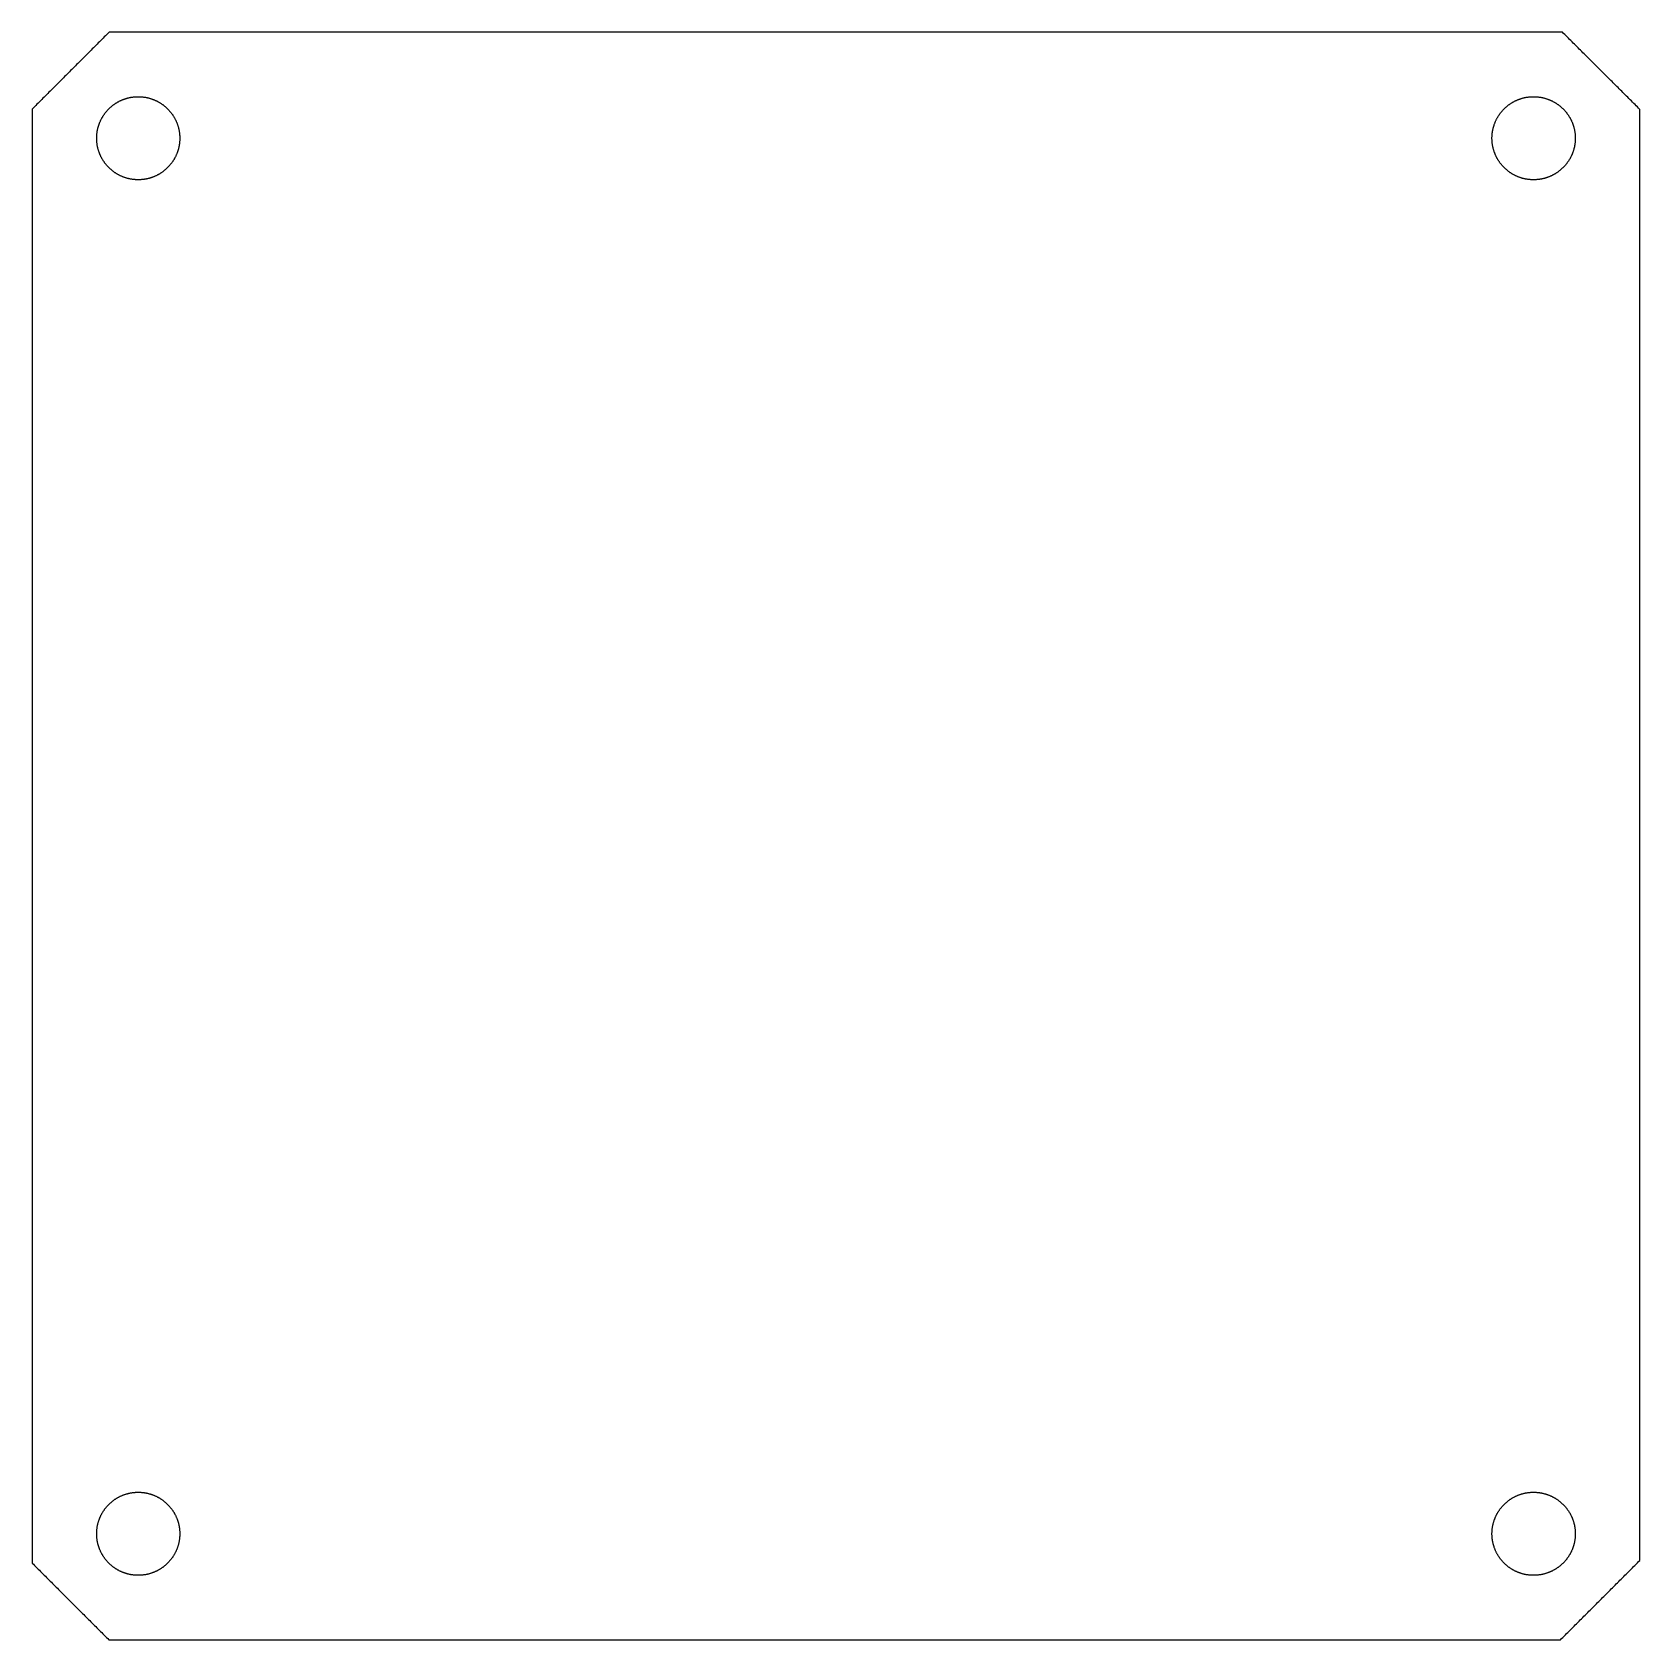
# Model space of a CAD drawing. Extents: x 0 to 155, y 0 to 155.
import ezdxf

# ---------------------------------------------------------------- set-up
doc = ezdxf.new("R2010")
doc.units = 0
doc.layers.add('Edge.Cuts', color=7, linetype='CONTINUOUS')

msp = doc.modelspace()

# ---------------------------------------------------------------- linework, layer by layer
at = {"layer": 'Edge.Cuts', "color": 2}
for points in [[(7.757813, 154.546875), (7.642457, 154.431518), (7.527101, 154.316162), (7.411744, 154.200806), (7.296387, 154.08545), (7.181031, 153.970093), (7.065674, 153.854736), (6.950318, 153.73938), (6.834962, 153.624023), (6.719605, 153.508667), (6.604249, 153.393311), (6.488892, 153.277954), (6.373535, 153.162597), (6.258179, 153.047241), (6.142823, 152.931884), (6.027467, 152.816528), (5.91211, 152.701172), (5.796753, 152.585815), (5.681397, 152.470459), (5.56604, 152.355102), (5.450684, 152.239746), (5.335328, 152.124389), (5.219972, 152.009033), (5.104615, 151.893676), (4.989258, 151.77832), (4.873902, 151.662964), (4.758545, 151.547607), (4.643189, 151.432251), (4.527833, 151.316894), (4.412477, 151.201538), (4.29712, 151.086182), (4.181764, 150.970825), (4.066407, 150.855469), (3.95105, 150.740112), (3.835694, 150.624756), (3.720338, 150.509399), (3.604981, 150.394043), (3.489625, 150.278686), (3.374268, 150.16333), (3.258912, 150.047974), (3.143555, 149.932617), (3.028199, 149.81726), (2.912843, 149.701904), (2.797486, 149.586547), (2.682129, 149.471191), (2.566773, 149.355835), (2.451416, 149.240478), (2.33606, 149.125122), (2.220703, 149.009765), (2.105347, 148.894408), (1.989991, 148.779053), (1.874634, 148.663696), (1.759278, 148.54834), (1.643921, 148.432983), (1.528564, 148.317627), (1.413208, 148.20227), (1.297852, 148.086914), (1.182495, 147.971558), (1.067139, 147.856201), (0.951782, 147.740845), (0.836425, 147.625488), (0.721069, 147.510132), (0.605713, 147.394775), (0.490357, 147.279419), (0.375, 147.164062), (0.375, 144.985474), (0.375, 142.806885), (0.375, 140.628296), (0.375, 138.449707), (0.375, 136.271119), (0.375, 134.09253), (0.375, 131.913941), (0.375, 129.735352), (0.375, 127.556763), (0.375, 125.378174), (0.375, 123.199586), (0.375, 121.020997), (0.375, 118.842408), (0.375, 116.663819), (0.375, 114.485231), (0.375, 112.306642), (0.375, 110.128053), (0.375, 107.949464), (0.375, 105.770876), (0.375, 103.592286), (0.375, 101.413697), (0.375, 99.235108), (0.375, 97.05652), (0.375, 94.877931), (0.375, 92.699342), (0.375, 90.520753), (0.375, 88.342165), (0.375, 86.163575), (0.375, 83.98499), (0.375, 81.806398), (0.375, 79.627813), (0.375, 77.44922), (0.375, 75.270635), (0.375, 73.092043), (0.375, 70.91345), (0.375, 68.734865), (0.375, 66.55628), (0.375, 64.377688), (0.375, 62.199103), (0.375, 60.02051), (0.375, 57.841925), (0.375, 55.663333), (0.375, 53.484748), (0.375, 51.306155), (0.375, 49.12757), (0.375, 46.948978), (0.375, 44.770393), (0.375, 42.5918), (0.375, 40.413215), (0.375, 38.234623), (0.375, 36.056038), (0.375, 33.877445), (0.375, 31.69886), (0.375, 29.520268), (0.375, 27.341683), (0.375, 25.16309), (0.375, 22.984505), (0.375, 20.805913), (0.375, 18.627328), (0.375, 16.448735), (0.375, 14.27015), (0.375, 12.091558), (0.375, 9.912973), (0.375, 7.73438), (0.48999, 7.61939), (0.604981, 7.5044), (0.719971, 7.38941), (0.834961, 7.27442), (0.949951, 7.15943), (1.064941, 7.04444), (1.179931, 6.92945), (1.294921, 6.81446), (1.409912, 6.69947), (1.524902, 6.58448), (1.639892, 6.46949), (1.754883, 6.3545), (1.869873, 6.23951), (1.984863, 6.12452), (2.099854, 6.00953), (2.214844, 5.89454), (2.329834, 5.77955), (2.444825, 5.66456), (2.559815, 5.54957), (2.674805, 5.43458), (2.789795, 5.31959), (2.904785, 5.2046), (3.019776, 5.08961), (3.134766, 4.97462), (3.249756, 4.859623), (3.364747, 4.744633), (3.479737, 4.629643), (3.594727, 4.514653), (3.709718, 4.399663), (3.824708, 4.284673), (3.939698, 4.169683), (4.054688, 4.054693), (4.169678, 3.939703), (4.284669, 3.824713), (4.399659, 3.709723), (4.514649, 3.594733), (4.62964, 3.479743), (4.74463, 3.364753), (4.85962, 3.249763), (4.97461, 3.134773), (5.089601, 3.019783), (5.204591, 2.904793), (5.319581, 2.789803), (5.434571, 2.674813), (5.549561, 2.559823), (5.664551, 2.444833), (5.779542, 2.329843), (5.894532, 2.214853), (6.009522, 2.099863), (6.124513, 1.984873), (6.239503, 1.869883), (6.354493, 1.754893), (6.469484, 1.639903), (6.584474, 1.524913), (6.699464, 1.409923), (6.814454, 1.294933), (6.929444, 1.179935), (7.044434, 1.064945), (7.159424, 0.949955), (7.274415, 0.834965), (7.389405, 0.719975), (7.504395, 0.604985), (7.619386, 0.489995), (7.734376, 0.375005), (9.909302, 0.375005), (12.08423, 0.375005), (14.259156, 0.375005), (16.434083, 0.375005), (18.60901, 0.375005), (20.783936, 0.375005), (22.958864, 0.375005), (25.13379, 0.375005), (27.308717, 0.375005), (29.483644, 0.375005), (31.65857, 0.375005), (33.833497, 0.375005), (36.008424, 0.375005), (38.183351, 0.375005), (40.358278, 0.375005), (42.533204, 0.375005), (44.708131, 0.375005), (46.883057, 0.375005), (49.057984, 0.375005), (51.23291, 0.375005), (53.407837, 0.375005), (55.582764, 0.375005), (57.75769, 0.375005), (59.932617, 0.375005), (62.107543, 0.375005), (64.28247, 0.375005), (66.457396, 0.375005), (68.632322, 0.375005), (70.807247, 0.375005), (72.98218, 0.375005), (75.157105, 0.375005), (77.33203, 0.375005), (79.506955, 0.375005), (81.681887, 0.375005), (83.856812, 0.375005), (86.031737, 0.375005), (88.206662, 0.375005), (90.381587, 0.375005), (92.55652, 0.375005), (94.731445, 0.375005), (96.90637, 0.375005), (99.081302, 0.375005), (101.256227, 0.375005), (103.431152, 0.375005), (105.606077, 0.375005), (107.781002, 0.375005), (109.955935, 0.375005), (112.13086, 0.375005), (114.305785, 0.375005), (116.48071, 0.375005), (118.655642, 0.375005), (120.830567, 0.375005), (123.005492, 0.375005), (125.180417, 0.375005), (127.35535, 0.375005), (129.530275, 0.375005), (131.7052, 0.375005), (133.880132, 0.375005), (136.055057, 0.375005), (138.229982, 0.375005), (140.404907, 0.375005), (142.579832, 0.375005), (144.754765, 0.375005), (146.92969, 0.375005), (147.048707, 0.494023), (147.167725, 0.61304), (147.286742, 0.732058), (147.40576, 0.851075), (147.524785, 0.9701), (147.643802, 1.089118), (147.76282, 1.208135), (147.881837, 1.327153), (148.000855, 1.44617), (148.119872, 1.565188), (148.23889, 1.684205), (148.357907, 1.80323), (148.476932, 1.922248), (148.59595, 2.041265), (148.714967, 2.160283), (148.833985, 2.2793), (148.953002, 2.398318), (149.07202, 2.517335), (149.191037, 2.63636), (149.310062, 2.755378), (149.42908, 2.874395), (149.548097, 2.993413), (149.667115, 3.11243), (149.786132, 3.231455), (149.90515, 3.350473), (150.024167, 3.46949), (150.143185, 3.588508), (150.262202, 3.707525), (150.381227, 3.826543), (150.500245, 3.945568), (150.619262, 4.064585), (150.73828, 4.183603), (150.857297, 4.30262), (150.976315, 4.421638), (151.09534, 4.540655), (151.214357, 4.65968), (151.333375, 4.778698), (151.452392, 4.897715), (151.57141, 5.016733), (151.690435, 5.13575), (151.809452, 5.254768), (151.92847, 5.373785), (152.047487, 5.492803), (152.166505, 5.611828), (152.285522, 5.730845), (152.404547, 5.849863), (152.523565, 5.96888), (152.642582, 6.087898), (152.7616, 6.206915), (152.880617, 6.325933), (152.999635, 6.44495), (153.118652, 6.563975), (153.237677, 6.682993), (153.356695, 6.80201), (153.475712, 6.921028), (153.59473, 7.040045), (153.713747, 7.159063), (153.832765, 7.27808), (153.951782, 7.397098), (154.070807, 7.516123), (154.189825, 7.63514), (154.308842, 7.754158), (154.42786, 7.873175), (154.546877, 7.992193), (154.546877, 10.16639), (154.546877, 12.34058), (154.546877, 14.514778), (154.546877, 16.688968), (154.546877, 18.863165), (154.546877, 21.037355), (154.546877, 23.211553), (154.546877, 25.38575), (154.546877, 27.55994), (154.546877, 29.734138), (154.546877, 31.908328), (154.546877, 34.082525), (154.546877, 36.256715), (154.546877, 38.430913), (154.546877, 40.605103), (154.546877, 42.7793), (154.546877, 44.953498), (154.546877, 47.127688), (154.546877, 49.301885), (154.546877, 51.476075), (154.546877, 53.650273), (154.546877, 55.824463), (154.546877, 57.99866), (154.546877, 60.172858), (154.546877, 62.347048), (154.546877, 64.521245), (154.546877, 66.695435), (154.546877, 68.869633), (154.546877, 71.043823), (154.546877, 73.21802), (154.546877, 75.39221), (154.546877, 77.566408), (154.546877, 79.740605), (154.546877, 81.914795), (154.546877, 84.088993), (154.546877, 86.263183), (154.546877, 88.43738), (154.546877, 90.611573), (154.546877, 92.785768), (154.546877, 94.959962), (154.546877, 97.134157), (154.546877, 99.308351), (154.546877, 101.482545), (154.546877, 103.65674), (154.546877, 105.830934), (154.546877, 108.005128), (154.546877, 110.179322), (154.546877, 112.353517), (154.546877, 114.527711), (154.546877, 116.701905), (154.546877, 118.8761), (154.546877, 121.050294), (154.546877, 123.224488), (154.546877, 125.398682), (154.546877, 127.572877), (154.546877, 129.747071), (154.546877, 131.921265), (154.546877, 134.09546), (154.546877, 136.269654), (154.546877, 138.443848), (154.546877, 140.618042), (154.546877, 142.792237), (154.546877, 144.966431), (154.546877, 147.140625), (154.430792, 147.256348), (154.3147, 147.372071), (154.198615, 147.487793), (154.082522, 147.603515), (153.966437, 147.719238), (153.850345, 147.834961), (153.73426, 147.950683), (153.618167, 148.066406), (153.502082, 148.182129), (153.38599, 148.297852), (153.269897, 148.413575), (153.153812, 148.529297), (153.03772, 148.645019), (152.921635, 148.760742), (152.805542, 148.876465), (152.689457, 148.992188), (152.573365, 149.10791), (152.45728, 149.223633), (152.341187, 149.339356), (152.225102, 149.455078), (152.10901, 149.5708), (151.992925, 149.686523), (151.876832, 149.802246), (151.760747, 149.917969), (151.644655, 150.033692), (151.528562, 150.149414), (151.412477, 150.265137), (151.296385, 150.380859), (151.1803, 150.496582), (151.064207, 150.612304), (150.948122, 150.728027), (150.83203, 150.84375), (150.715937, 150.959473), (150.599852, 151.075196), (150.48376, 151.190918), (150.367675, 151.30664), (150.251582, 151.422363), (150.135497, 151.538086), (150.019405, 151.653808), (149.90332, 151.769531), (149.787235, 151.885254), (149.671142, 152.000977), (149.555057, 152.116699), (149.438965, 152.232421), (149.32288, 152.348144), (149.206787, 152.463867), (149.090695, 152.57959), (148.97461, 152.695312), (148.858517, 152.811035), (148.742432, 152.926758), (148.62634, 153.042481), (148.510255, 153.158203), (148.394162, 153.273925), (148.278077, 153.389648), (148.161985, 153.505371), (148.0459, 153.621094), (147.929815, 153.736817), (147.813722, 153.852539), (147.697637, 153.968262), (147.581545, 154.083984), (147.465452, 154.199707), (147.349367, 154.315429), (147.233275, 154.431152), (147.11719, 154.546875), (144.9397, 154.546875), (142.76221, 154.546875), (140.58472, 154.546875), (138.40723, 154.546875), (136.22974, 154.546875), (134.05225, 154.546875), (131.87476, 154.546875), (129.697262, 154.546875), (127.519772, 154.546875), (125.342282, 154.546875), (123.164792, 154.546875), (120.987302, 154.546875), (118.809812, 154.546875), (116.632322, 154.546875), (114.454832, 154.546875), (112.277342, 154.546875), (110.099852, 154.546875), (107.922362, 154.546875), (105.744872, 154.546875), (103.567382, 154.546875), (101.389892, 154.546875), (99.212402, 154.546875), (97.034912, 154.546875), (94.857422, 154.546875), (92.679932, 154.546875), (90.502442, 154.546875), (88.324952, 154.546875), (86.147462, 154.546875), (83.969972, 154.546875), (81.792482, 154.546875), (79.614992, 154.546875), (77.437502, 154.546875), (75.260012, 154.546875), (73.082522, 154.546875), (70.905032, 154.546875), (68.727542, 154.546875), (66.550051, 154.546875), (64.37256, 154.546875), (62.19507, 154.546875), (60.017579, 154.546875), (57.840089, 154.546875), (55.662599, 154.546875), (53.485109, 154.546875), (51.307619, 154.546875), (49.130128, 154.546875), (46.952638, 154.546875), (44.775147, 154.546875), (42.597657, 154.546875), (40.420167, 154.546875), (38.242676, 154.546875), (36.065186, 154.546875), (33.887696, 154.546875), (31.710206, 154.546875), (29.532716, 154.546875), (27.355226, 154.546875), (25.177735, 154.546875), (23.000245, 154.546875), (20.822755, 154.546875), (18.645265, 154.546875), (16.467774, 154.546875), (14.290284, 154.546875), (12.112794, 154.546875), (9.935303, 154.546875)], [(10.546876, 148.359375)], [(144.351565, 148.359367)], [(10.546868, 14.531255)], [(144.351565, 14.53118)]]:
    msp.add_lwpolyline(points, close=True, dxfattribs=at)
for points in [[(8.819044, 147.966638), (8.848076, 147.980618), (8.877304, 147.99426), (8.906726, 148.007558)], [(8.906726, 148.007558), (8.936148, 148.020855), (8.965758, 148.0338), (8.995551, 148.0464)], [(8.995551, 148.0464), (9.025349, 148.059), (9.055326, 148.07124), (9.08549, 148.083128)], [(9.08549, 148.083128), (9.115647, 148.095015), (9.145992, 148.106543), (9.17651, 148.11771)], [(9.17651, 148.11771), (9.207027, 148.128878), (9.237717, 148.139685), (9.26858, 148.150118)], [(9.26858, 148.150118), (9.299442, 148.160558), (9.330477, 148.170623), (9.36167, 148.18032)], [(9.36167, 148.18032), (9.392869, 148.190018), (9.424227, 148.19934), (9.455747, 148.208288)], [(9.455747, 148.208288), (9.48727, 148.217235), (9.51895, 148.2258), (9.550781, 148.23399)], [(9.550781, 148.23399), (9.582619, 148.242173), (9.614606, 148.24998), (9.646741, 148.25739)], [(9.646741, 148.25739), (9.678878, 148.264815), (9.711166, 148.271828), (9.743595, 148.278458)], [(9.743595, 148.278458), (9.776025, 148.285057), (9.808598, 148.291328), (9.841313, 148.297163)], [(9.841313, 148.297163), (9.874028, 148.303013), (9.906878, 148.308443), (9.939862, 148.313475)], [(9.939862, 148.313475), (9.972847, 148.3185), (10.005967, 148.323143), (10.039211, 148.327365)], [(10.039211, 148.327365), (10.072459, 148.331565), (10.105834, 148.335397), (10.13933, 148.338803)], [(10.13933, 148.338803), (10.172825, 148.342178), (10.206448, 148.345178), (10.240187, 148.34775)], [(10.240187, 148.34775), (10.27393, 148.3503), (10.307785, 148.352475), (10.341752, 148.3542)], [(10.341752, 148.3542), (10.375719, 148.355925), (10.409799, 148.3572), (10.443992, 148.3581)], [(10.443992, 148.3581), (10.478177, 148.359), (10.512474, 148.359375), (10.546876, 148.359375)], [(10.546876, 148.359375), (10.581271, 148.359375), (10.615568, 148.35894), (10.649761, 148.3581)], [(10.649761, 148.3581), (10.683946, 148.3572), (10.718033, 148.355925), (10.752001, 148.3542)], [(10.752001, 148.3542), (10.785968, 148.352475), (10.819823, 148.3503), (10.853565, 148.34775)], [(10.853565, 148.34775), (10.887308, 148.3452), (10.920923, 148.3422), (10.954423, 148.338803)], [(10.954423, 148.338803), (10.987918, 148.335428), (11.021293, 148.331603), (11.054543, 148.327365)], [(11.054543, 148.327365), (11.08779, 148.323165), (11.12091, 148.318508), (11.153892, 148.313475)], [(11.153892, 148.313475), (11.186877, 148.30845), (11.219727, 148.302998), (11.252441, 148.297163)], [(11.252441, 148.297163), (11.285156, 148.291313), (11.317729, 148.285088), (11.350159, 148.278458)], [(11.350159, 148.278458), (11.382589, 148.271858), (11.414876, 148.2648), (11.447013, 148.25739)], [(11.447013, 148.25739), (11.479151, 148.249965), (11.511138, 148.242173), (11.542973, 148.23399)], [(11.542973, 148.23399), (11.574811, 148.225808), (11.606491, 148.217235), (11.638007, 148.208288)], [(11.638007, 148.208288), (11.66953, 148.19934), (11.700887, 148.190018), (11.732085, 148.18032)], [(11.732085, 148.18032), (11.763278, 148.170623), (11.794313, 148.16055), (11.825174, 148.150118)], [(11.825174, 148.150118), (11.856037, 148.139678), (11.886727, 148.128878), (11.917245, 148.11771)], [(11.917245, 148.11771), (11.947763, 148.106543), (11.978108, 148.095015), (12.008265, 148.083128)], [(12.008265, 148.083128), (12.038422, 148.07124), (12.068408, 148.059), (12.098204, 148.0464)], [(12.098204, 148.0464), (12.128001, 148.033808), (12.157611, 148.020855), (12.187029, 148.007558)], [(12.187029, 148.007558), (12.216452, 147.99426), (12.245679, 147.980618), (12.274711, 147.966638)], [(142.623737, 147.966629), (142.652762, 147.980609), (142.682012, 147.994252), (142.71142, 148.007549)], [(142.71142, 148.007549), (142.74082, 148.020847), (142.770445, 148.033792), (142.800242, 148.046392)], [(142.800242, 148.046392), (142.830017, 148.058992), (142.860017, 148.071232), (142.890182, 148.083119)], [(142.890182, 148.083119), (142.920332, 148.095007), (142.950707, 148.106534), (142.981202, 148.117702)], [(142.981202, 148.117702), (143.011727, 148.128869), (143.042402, 148.139677), (143.073272, 148.150109)], [(143.073272, 148.150109), (143.104097, 148.160549), (143.135147, 148.170614), (143.166362, 148.180312)], [(143.166362, 148.180312), (143.197562, 148.190009), (143.228912, 148.199332), (143.260435, 148.208279)], [(143.260435, 148.208279), (143.291935, 148.217227), (143.32366, 148.225792), (143.355475, 148.233982)], [(143.355475, 148.233982), (143.387275, 148.242164), (143.4193, 148.249972), (143.45143, 148.257382)], [(143.45143, 148.257382), (143.48353, 148.264807), (143.515855, 148.271819), (143.548285, 148.278449)], [(143.548285, 148.278449), (143.580685, 148.285049), (143.61331, 148.291319), (143.646002, 148.297154)], [(143.646002, 148.297154), (143.678702, 148.303004), (143.711552, 148.308434), (143.744552, 148.313467)], [(143.744552, 148.313467), (143.777552, 148.318492), (143.810627, 148.323134), (143.843897, 148.327357)], [(143.843897, 148.327357), (143.877122, 148.331557), (143.910497, 148.335389), (143.944022, 148.338794)], [(143.944022, 148.338794), (143.977547, 148.342169), (144.011147, 148.345169), (144.044875, 148.347742)], [(144.044875, 148.347742), (144.078625, 148.350292), (144.11245, 148.352467), (144.14644, 148.354192)], [(144.14644, 148.354192), (144.180415, 148.355917), (144.214465, 148.357192), (144.24868, 148.358092)], [(144.24868, 148.358092), (144.28288, 148.358992), (144.317155, 148.359367), (144.351565, 148.359367)], [(144.351565, 148.359375), (144.38599, 148.359375), (144.420265, 148.35894), (144.454465, 148.3581)], [(144.454465, 148.3581), (144.488665, 148.3572), (144.52279, 148.355925), (144.556757, 148.3542)], [(144.556757, 148.3542), (144.590732, 148.352475), (144.624632, 148.3503), (144.658405, 148.34775)], [(144.658405, 148.34775), (144.692155, 148.3452), (144.72583, 148.3422), (144.759377, 148.338803)], [(144.759377, 148.338803), (144.792902, 148.335428), (144.826352, 148.331603), (144.859637, 148.327365)], [(144.859637, 148.327365), (144.892937, 148.323165), (144.926087, 148.318508), (144.959162, 148.313475)], [(144.959162, 148.313475), (144.992237, 148.30845), (145.025087, 148.302998), (145.057907, 148.297163)], [(145.057907, 148.297163), (145.090682, 148.291313), (145.123382, 148.285088), (145.155857, 148.278458)], [(145.155857, 148.278458), (145.188332, 148.271858), (145.220732, 148.2648), (145.25296, 148.25739)], [(145.25296, 148.25739), (145.28521, 148.249965), (145.317235, 148.242173), (145.3492, 148.23399)], [(145.3492, 148.23399), (145.38115, 148.225808), (145.412875, 148.217235), (145.444532, 148.208288)], [(145.444532, 148.208288), (145.476182, 148.19934), (145.507607, 148.190018), (145.538935, 148.18032)], [(145.538935, 148.18032), (145.570285, 148.170623), (145.60141, 148.16055), (145.63237, 148.150118)], [(145.63237, 148.150118), (145.663345, 148.139678), (145.69417, 148.128878), (145.724807, 148.11771)], [(145.724807, 148.11771), (145.755482, 148.106543), (145.785932, 148.095015), (145.81621, 148.083128)], [(145.81621, 148.083128), (145.84651, 148.07124), (145.876585, 148.059), (145.906555, 148.0464)], [(145.906555, 148.0464), (145.93648, 148.033808), (145.966255, 148.020855), (145.995797, 148.007558)], [(145.995797, 148.007558), (146.025347, 147.99426), (146.054747, 147.980618), (146.083915, 147.966638)], [(7.139094, 146.441494), (7.155729, 146.468876), (7.172679, 146.496041), (7.189951, 146.522986)], [(7.189951, 146.522986), (7.207224, 146.549933), (7.224804, 146.576656), (7.242699, 146.603147)], [(7.242699, 146.603147), (7.260594, 146.629645), (7.278796, 146.65591), (7.297314, 146.681946)], [(7.297314, 146.681946), (7.315824, 146.707979), (7.334641, 146.733786), (7.353759, 146.759351)], [(7.353759, 146.759351), (7.372877, 146.784918), (7.392294, 146.810246), (7.412004, 146.83533)], [(7.412004, 146.83533), (7.431714, 146.860418), (7.451724, 146.885258), (7.472012, 146.90985)], [(7.472012, 146.90985), (7.492307, 146.934443), (7.512894, 146.958795), (7.533759, 146.982885)], [(7.533759, 146.982885), (7.554632, 147.006983), (7.575782, 147.030818), (7.597217, 147.054405)], [(7.597217, 147.054405), (7.618652, 147.077985), (7.640364, 147.10131), (7.662347, 147.124373)], [(7.662347, 147.124373), (7.684329, 147.147435), (7.706589, 147.170228), (7.729119, 147.192758)], [(7.729119, 147.192758), (7.751649, 147.215288), (7.774442, 147.237548), (7.797504, 147.25953)], [(7.797504, 147.25953), (7.820567, 147.281513), (7.843892, 147.303225), (7.867472, 147.32466)], [(7.867472, 147.32466), (7.891052, 147.346095), (7.914894, 147.367245), (7.938992, 147.388118)], [(7.938992, 147.388118), (7.963082, 147.408983), (7.987434, 147.42957), (8.012027, 147.449865)], [(8.012027, 147.449865), (8.036619, 147.47016), (8.061467, 147.490163), (8.086547, 147.509873)], [(8.086547, 147.509873), (8.111634, 147.529583), (8.136962, 147.549), (8.162526, 147.568118)], [(8.162526, 147.568118), (8.188094, 147.587235), (8.213894, 147.606053), (8.239931, 147.624563)], [(8.239931, 147.624563), (8.265963, 147.643073), (8.292236, 147.661283), (8.318729, 147.679178)], [(8.318729, 147.679178), (8.345227, 147.697073), (8.371949, 147.71466), (8.398891, 147.731925)], [(8.398891, 147.731925), (8.425838, 147.749198), (8.453003, 147.766148), (8.480384, 147.782783)], [(8.480384, 147.782783), (8.507766, 147.799418), (8.535366, 147.81573), (8.563176, 147.831713)], [(8.563176, 147.831713), (8.590986, 147.847695), (8.619014, 147.863355), (8.647238, 147.878685)], [(8.647238, 147.878685), (8.675468, 147.894015), (8.703901, 147.909015), (8.732538, 147.92367)], [(8.732538, 147.92367), (8.761173, 147.938333), (8.790011, 147.952658), (8.819044, 147.966638)], [(12.274711, 147.966638), (12.303743, 147.952658), (12.332581, 147.938325), (12.361217, 147.92367)], [(12.361217, 147.92367), (12.389852, 147.909008), (12.418284, 147.894008), (12.446516, 147.878685)], [(12.446516, 147.878685), (12.474746, 147.863355), (12.502766, 147.847695), (12.530579, 147.831713)], [(12.530579, 147.831713), (12.558388, 147.815723), (12.585988, 147.79941), (12.613371, 147.782783)], [(12.613371, 147.782783), (12.640753, 147.766148), (12.667918, 147.749198), (12.694864, 147.731925)], [(12.694864, 147.731925), (12.721811, 147.714653), (12.748534, 147.697073), (12.775025, 147.679178)], [(12.775025, 147.679178), (12.801523, 147.661283), (12.827788, 147.64308), (12.853824, 147.624563)], [(12.853824, 147.624563), (12.879856, 147.606053), (12.905664, 147.587235), (12.931228, 147.568118)], [(12.931228, 147.568118), (12.956796, 147.549), (12.982124, 147.529583), (13.007208, 147.509873)], [(13.007208, 147.509873), (13.032296, 147.490163), (13.057135, 147.470153), (13.081728, 147.449865)], [(13.081728, 147.449865), (13.10632, 147.42957), (13.130673, 147.408983), (13.154763, 147.388118)], [(13.154763, 147.388118), (13.178861, 147.367245), (13.202696, 147.346095), (13.226283, 147.32466)], [(13.226283, 147.32466), (13.249863, 147.303225), (13.273188, 147.28152), (13.296251, 147.25953)], [(13.296251, 147.25953), (13.319313, 147.237548), (13.342106, 147.215288), (13.364636, 147.192758)], [(13.364636, 147.192758), (13.387166, 147.170228), (13.409426, 147.147435), (13.431408, 147.124373)], [(13.431408, 147.124373), (13.453391, 147.10131), (13.475103, 147.077985), (13.496538, 147.054405)], [(13.496538, 147.054405), (13.517973, 147.030825), (13.539123, 147.006983), (13.559996, 146.982885)], [(13.559996, 146.982885), (13.580861, 146.958788), (13.601448, 146.934443), (13.621743, 146.90985)], [(13.621743, 146.90985), (13.642038, 146.885258), (13.662041, 146.86041), (13.681751, 146.83533)], [(13.681751, 146.83533), (13.701461, 146.810243), (13.720878, 146.784915), (13.739996, 146.759351)], [(13.739996, 146.759351), (13.759113, 146.733783), (13.777931, 146.707983), (13.796441, 146.681946)], [(13.796441, 146.681946), (13.814951, 146.655914), (13.833161, 146.629641), (13.851056, 146.603147)], [(13.851056, 146.603147), (13.868951, 146.57665), (13.886538, 146.549927), (13.903803, 146.522986)], [(13.903803, 146.522986), (13.921076, 146.496046), (13.938026, 146.468873), (13.954661, 146.441494)], [(140.94376, 146.441485), (140.96041, 146.468868), (140.97736, 146.496033), (140.99461, 146.522977)], [(140.99461, 146.522977), (141.01186, 146.549925), (141.029485, 146.576648), (141.047335, 146.603139)], [(141.047335, 146.603139), (141.06526, 146.629637), (141.08341, 146.655901), (141.101935, 146.681938)], [(141.101935, 146.681938), (141.12046, 146.70797), (141.139285, 146.733778), (141.15841, 146.759342)], [(141.15841, 146.759342), (141.177535, 146.78491), (141.19696, 146.810237), (141.216685, 146.835322)], [(141.216685, 146.835322), (141.23641, 146.860409), (141.25636, 146.885249), (141.276685, 146.909842)], [(141.276685, 146.909842), (141.29701, 146.934434), (141.31756, 146.958787), (141.33841, 146.982877)], [(141.33841, 146.982877), (141.35926, 147.006974), (141.38041, 147.030809), (141.40186, 147.054397)], [(141.40186, 147.054397), (141.42331, 147.077977), (141.444985, 147.101302), (141.46696, 147.124364)], [(141.46696, 147.124364), (141.488935, 147.147427), (141.51121, 147.170219), (141.53371, 147.192749)], [(141.53371, 147.192749), (141.55621, 147.215279), (141.57901, 147.237539), (141.60211, 147.259522)], [(141.60211, 147.259522), (141.62521, 147.281504), (141.64846, 147.303217), (141.672085, 147.324652)], [(141.672085, 147.324652), (141.695635, 147.346087), (141.719485, 147.367237), (141.743635, 147.388109)], [(141.743635, 147.388109), (141.76771, 147.408974), (141.792085, 147.429562), (141.816685, 147.449857)], [(141.816685, 147.449857), (141.841285, 147.470152), (141.86611, 147.490154), (141.891235, 147.509864)], [(141.891235, 147.509864), (141.91636, 147.529574), (141.941635, 147.548992), (141.967217, 147.568109)], [(141.967217, 147.568109), (141.992792, 147.587227), (142.018592, 147.606044), (142.044617, 147.624554)], [(142.044617, 147.624554), (142.070642, 147.643064), (142.096892, 147.661267), (142.12342, 147.679169)], [(142.12342, 147.679169), (142.149895, 147.697064), (142.17667, 147.714652), (142.20358, 147.731917)], [(142.20358, 147.731917), (142.230505, 147.749189), (142.257655, 147.766139), (142.285075, 147.782774)], [(142.285075, 147.782774), (142.31245, 147.799409), (142.34005, 147.815722), (142.367867, 147.831704)], [(142.367867, 147.831704), (142.395692, 147.847687), (142.423667, 147.863347), (142.451927, 147.878677)], [(142.451927, 147.878677), (142.480127, 147.894007), (142.508552, 147.909007), (142.537232, 147.923662)], [(142.537232, 147.923662), (142.565882, 147.938324), (142.594682, 147.952649), (142.623737, 147.966629)], [(146.083915, 147.966638), (146.11309, 147.952658), (146.142115, 147.938325), (146.170877, 147.92367)], [(146.170877, 147.92367), (146.199677, 147.909008), (146.228252, 147.894008), (146.25664, 147.878685)], [(146.25664, 147.878685), (146.285065, 147.863355), (146.31319, 147.847695), (146.34118, 147.831713)], [(146.34118, 147.831713), (146.369155, 147.815723), (146.396905, 147.79941), (146.424467, 147.782783)], [(146.424467, 147.782783), (146.451992, 147.766148), (146.479367, 147.749198), (146.506457, 147.731925)], [(146.506457, 147.731925), (146.533607, 147.714653), (146.560457, 147.697073), (146.587127, 147.679178)], [(146.587127, 147.679178), (146.613827, 147.661283), (146.640227, 147.64308), (146.666447, 147.624563)], [(146.666447, 147.624563), (146.692697, 147.606053), (146.718647, 147.587235), (146.74438, 147.568118)], [(146.74438, 147.568118), (146.770105, 147.549), (146.795605, 147.529583), (146.820895, 147.509873)], [(146.820895, 147.509873), (146.84617, 147.490163), (146.871145, 147.470153), (146.895955, 147.449865)], [(146.895955, 147.449865), (146.920705, 147.42957), (146.94523, 147.408983), (146.96953, 147.388118)], [(146.96953, 147.388118), (146.99383, 147.367245), (147.01783, 147.346095), (147.041605, 147.32466)], [(147.041605, 147.32466), (147.06538, 147.303225), (147.088855, 147.28152), (147.112105, 147.25953)], [(147.112105, 147.25953), (147.135355, 147.237548), (147.158305, 147.215288), (147.18103, 147.192758)], [(147.18103, 147.192758), (147.203755, 147.170228), (147.22618, 147.147435), (147.24838, 147.124373)], [(147.24838, 147.124373), (147.27058, 147.10131), (147.29248, 147.077985), (147.31408, 147.054405)], [(147.31408, 147.054405), (147.33568, 147.030825), (147.357055, 147.006983), (147.378055, 146.982885)], [(147.378055, 146.982885), (147.39913, 146.958788), (147.41983, 146.934443), (147.440305, 146.90985)], [(147.440305, 146.90985), (147.46078, 146.885258), (147.480955, 146.86041), (147.50083, 146.83533)], [(147.50083, 146.83533), (147.520705, 146.810243), (147.54028, 146.784915), (147.55963, 146.759351)], [(147.55963, 146.759351), (147.578905, 146.733783), (147.597955, 146.707983), (147.61663, 146.681946)], [(147.61663, 146.681946), (147.635305, 146.655914), (147.65368, 146.629641), (147.671755, 146.603147)], [(147.671755, 146.603147), (147.68983, 146.57665), (147.707605, 146.549927), (147.725005, 146.522986)], [(147.725005, 146.522986), (147.74248, 146.496046), (147.75958, 146.468873), (147.77638, 146.441494)], [(6.594504, 144.882665), (6.598704, 144.915912), (6.603362, 144.949032), (6.608394, 144.982015)], [(6.608394, 144.982015), (6.613419, 145.015), (6.618872, 145.04785), (6.624707, 145.080564)], [(6.624707, 145.080564), (6.630557, 145.113279), (6.636782, 145.145852), (6.643412, 145.178282)], [(6.643412, 145.178282), (6.650012, 145.210712), (6.657069, 145.242999), (6.664479, 145.275136)], [(6.664479, 145.275136), (6.671904, 145.307273), (6.679697, 145.339261), (6.687879, 145.371095)], [(6.687879, 145.371095), (6.696062, 145.402933), (6.704634, 145.434613), (6.713582, 145.46613)], [(6.713582, 145.46613), (6.722529, 145.497653), (6.731852, 145.52901), (6.741549, 145.560208)], [(6.741549, 145.560208), (6.751247, 145.591408), (6.761319, 145.622435), (6.771752, 145.653297)], [(6.771752, 145.653297), (6.782192, 145.68416), (6.792992, 145.71485), (6.804159, 145.745368)], [(6.804159, 145.745368), (6.815327, 145.775885), (6.826854, 145.806223), (6.838742, 145.836388)], [(6.838742, 145.836388), (6.850629, 145.866545), (6.862877, 145.89653), (6.875469, 145.926326)], [(6.875469, 145.926326), (6.888062, 145.956124), (6.901014, 145.985734), (6.914312, 146.015152)], [(6.914312, 146.015152), (6.927609, 146.044574), (6.941252, 146.073802), (6.955232, 146.102834)], [(6.955232, 146.102834), (6.969212, 146.131866), (6.983544, 146.160704), (6.998199, 146.189339)], [(6.998199, 146.189339), (7.012861, 146.217974), (7.027862, 146.246414), (7.043192, 146.274639)], [(7.043192, 146.274639), (7.058522, 146.302869), (7.074181, 146.330889), (7.090164, 146.3587)], [(7.090164, 146.3587), (7.106154, 146.386511), (7.122466, 146.414111), (7.139094, 146.441494)], [(13.954661, 146.441494), (13.971296, 146.414111), (13.987608, 146.386511), (14.003591, 146.358701)], [(14.003591, 146.358701), (14.019581, 146.330891), (14.035233, 146.302871), (14.050563, 146.274639)], [(14.050563, 146.274639), (14.065893, 146.246409), (14.080893, 146.217977), (14.095556, 146.189339)], [(14.095556, 146.189339), (14.110218, 146.160704), (14.124543, 146.131867), (14.138523, 146.102834)], [(14.138523, 146.102834), (14.152503, 146.073801), (14.166145, 146.044574), (14.179443, 146.015152)], [(14.179443, 146.015152), (14.19274, 145.985729), (14.205686, 145.956119), (14.218286, 145.926326)], [(14.218286, 145.926326), (14.230878, 145.896529), (14.243126, 145.866551), (14.255013, 145.836388)], [(14.255013, 145.836388), (14.266901, 145.80623), (14.278428, 145.775885), (14.289596, 145.745368)], [(14.289596, 145.745368), (14.300763, 145.71485), (14.31157, 145.68416), (14.322003, 145.653297)], [(14.322003, 145.653297), (14.332443, 145.622435), (14.342508, 145.591407), (14.352206, 145.560208)], [(14.352206, 145.560208), (14.361903, 145.529008), (14.371225, 145.49765), (14.380173, 145.46613)], [(14.380173, 145.46613), (14.38912, 145.434608), (14.397685, 145.402928), (14.405875, 145.371095)], [(14.405875, 145.371095), (14.414058, 145.339258), (14.421865, 145.30727), (14.429275, 145.275136)], [(14.429275, 145.275136), (14.4367, 145.242998), (14.443713, 145.210711), (14.450343, 145.178282)], [(14.450343, 145.178282), (14.456943, 145.145852), (14.463213, 145.113279), (14.469048, 145.080564)], [(14.469048, 145.080564), (14.474898, 145.047849), (14.480328, 145.014999), (14.48536, 144.982015)], [(14.48536, 144.982015), (14.490385, 144.94903), (14.495028, 144.91591), (14.49925, 144.882665)], [(140.399185, 144.882656), (140.403685, 144.915904), (140.408035, 144.949024), (140.41306, 144.982007)], [(140.41306, 144.982007), (140.41831, 145.014992), (140.42356, 145.047842), (140.429335, 145.080556)], [(140.429335, 145.080556), (140.435335, 145.113271), (140.44141, 145.145843), (140.44801, 145.178273)], [(140.44801, 145.178273), (140.45476, 145.210703), (140.46166, 145.242991), (140.469085, 145.275127)], [(140.469085, 145.275127), (140.476585, 145.307265), (140.48431, 145.339253), (140.492485, 145.371087)], [(140.492485, 145.371087), (140.50066, 145.402925), (140.50921, 145.434605), (140.51821, 145.466122)], [(140.51821, 145.466122), (140.527135, 145.497644), (140.53651, 145.529002), (140.546185, 145.5602)], [(140.546185, 145.5602), (140.55586, 145.591399), (140.565985, 145.622427), (140.57641, 145.653289)], [(140.57641, 145.653289), (140.586835, 145.684151), (140.597635, 145.714841), (140.60881, 145.74536)], [(140.60881, 145.74536), (140.619985, 145.775877), (140.631535, 145.806215), (140.643385, 145.83638)], [(140.643385, 145.83638), (140.65531, 145.866537), (140.667535, 145.896522), (140.680135, 145.926318)], [(140.680135, 145.926318), (140.692735, 145.956116), (140.70571, 145.985726), (140.718985, 146.015144)], [(140.718985, 146.015144), (140.73226, 146.044566), (140.74591, 146.073793), (140.759935, 146.102825)], [(140.759935, 146.102825), (140.773885, 146.131858), (140.78821, 146.160695), (140.80291, 146.189331)], [(140.80291, 146.189331), (140.81761, 146.217966), (140.83261, 146.246406), (140.84791, 146.274631)], [(140.84791, 146.274631), (140.86321, 146.302861), (140.878885, 146.330881), (140.89486, 146.358692)], [(140.89486, 146.358692), (140.910835, 146.386502), (140.927185, 146.414102), (140.94376, 146.441485)], [(147.77638, 146.441494), (147.79318, 146.414111), (147.80968, 146.386511), (147.825805, 146.358701)], [(147.825805, 146.358701), (147.84193, 146.330891), (147.857755, 146.302871), (147.87328, 146.274639)], [(147.87328, 146.274639), (147.88873, 146.246409), (147.903955, 146.217977), (147.91873, 146.189339)], [(147.91873, 146.189339), (147.933505, 146.160704), (147.948055, 146.131867), (147.962155, 146.102834)], [(147.962155, 146.102834), (147.976255, 146.073801), (147.990055, 146.044574), (148.00348, 146.015152)], [(148.00348, 146.015152), (148.016905, 145.985729), (148.03003, 145.956119), (148.042705, 145.926326)], [(148.042705, 145.926326), (148.055455, 145.896529), (148.06783, 145.866551), (148.07983, 145.836388)], [(148.07983, 145.836388), (148.09183, 145.806231), (148.10353, 145.775886), (148.11478, 145.745369)], [(148.11478, 145.745369), (148.126105, 145.714851), (148.13698, 145.684161), (148.147555, 145.653299)], [(148.147555, 145.653299), (148.15813, 145.622436), (148.168255, 145.591401), (148.17808, 145.560209)], [(148.17808, 145.560209), (148.187905, 145.529009), (148.197355, 145.497651), (148.206355, 145.466131)], [(148.206355, 145.466131), (148.21543, 145.434608), (148.224055, 145.402928), (148.23238, 145.371097)], [(148.23238, 145.371097), (148.24063, 145.339259), (148.24858, 145.307272), (148.25608, 145.275137)], [(148.25608, 145.275137), (148.26358, 145.242999), (148.270705, 145.210712), (148.27738, 145.178282)], [(148.27738, 145.178282), (148.28413, 145.145852), (148.29043, 145.11328), (148.29628, 145.080565)], [(148.29628, 145.080565), (148.30228, 145.04785), (148.30768, 145.015), (148.31278, 144.982016)], [(148.31278, 144.982016), (148.31803, 144.949031), (148.32253, 144.915911), (148.32688, 144.882665)], [(6.562494, 144.374999), (6.562494, 144.409401), (6.562929, 144.443691), (6.563769, 144.477884)], [(6.563769, 144.272114), (6.562869, 144.306306), (6.562494, 144.340604), (6.562494, 144.374999)], [(6.563769, 144.477884), (6.564669, 144.512069), (6.565944, 144.546156), (6.567669, 144.580124)], [(6.567669, 144.169874), (6.565944, 144.203841), (6.564669, 144.237921), (6.563769, 144.272114)], [(6.567669, 144.580124), (6.569394, 144.614091), (6.571569, 144.647946), (6.574119, 144.681688)], [(6.574119, 144.068309), (6.571569, 144.102044), (6.569394, 144.135907), (6.567669, 144.169874)], [(6.574119, 144.681688), (6.576669, 144.71543), (6.579669, 144.749045), (6.583067, 144.782546)], [(6.583067, 143.967452), (6.579692, 144.000946), (6.576692, 144.034569), (6.574119, 144.068309)], [(6.583067, 144.782546), (6.586442, 144.816041), (6.590267, 144.849416), (6.594504, 144.882665)], [(6.594504, 143.867333), (6.590304, 143.90058), (6.586472, 143.933955), (6.583067, 143.967452)], [(6.608394, 143.767982), (6.603369, 143.800967), (6.598727, 143.834087), (6.594504, 143.867333)], [(6.624707, 143.669433), (6.618857, 143.702148), (6.613427, 143.734998), (6.608394, 143.767982)], [(6.643412, 143.571716), (6.636812, 143.604146), (6.630542, 143.636719), (6.624707, 143.669433)], [(6.664479, 143.474861), (6.657054, 143.506999), (6.650042, 143.539286), (6.643412, 143.571716)], [(6.687879, 143.378902), (6.679697, 143.410739), (6.671897, 143.442727), (6.664479, 143.474861)], [(14.429275, 143.474861), (14.42185, 143.442724), (14.414058, 143.410736), (14.405875, 143.378902)], [(14.450343, 143.571716), (14.443743, 143.539286), (14.436685, 143.506999), (14.429275, 143.474861)], [(14.469048, 143.669433), (14.463198, 143.636718), (14.456973, 143.604146), (14.450343, 143.571716)], [(14.48536, 143.767982), (14.480335, 143.734997), (14.474883, 143.702147), (14.469048, 143.669433)], [(14.49925, 143.867333), (14.49505, 143.834085), (14.490393, 143.800965), (14.48536, 143.767982)], [(14.49925, 144.882665), (14.50345, 144.849417), (14.507283, 144.816042), (14.510688, 144.782546)], [(14.510688, 143.967452), (14.507313, 143.933957), (14.503488, 143.900582), (14.49925, 143.867333)], [(14.510688, 144.782546), (14.514063, 144.749051), (14.517063, 144.715428), (14.519635, 144.681688)], [(14.519635, 144.068309), (14.517085, 144.034567), (14.514085, 144.000952), (14.510688, 143.967452)], [(14.519635, 144.681688), (14.522185, 144.647945), (14.52436, 144.61409), (14.526085, 144.580124)], [(14.526085, 144.169874), (14.52436, 144.135906), (14.522185, 144.102051), (14.519635, 144.068309)], [(14.526085, 144.580124), (14.52781, 144.546156), (14.529085, 144.512069), (14.529985, 144.477884)], [(14.529985, 144.272114), (14.529085, 144.237929), (14.52781, 144.203841), (14.526085, 144.169874)], [(14.529985, 144.477884), (14.530885, 144.443691), (14.53126, 144.409401), (14.53126, 144.374999)], [(14.53126, 144.374999), (14.53126, 144.340604), (14.530825, 144.306306), (14.529985, 144.272114)], [(140.366785, 144.37499), (140.366785, 144.409393), (140.36722, 144.443683), (140.368285, 144.477875)], [(140.368285, 144.272105), (140.367535, 144.306298), (140.366785, 144.340595), (140.366785, 144.37499)], [(140.368285, 144.477875), (140.369035, 144.51206), (140.370535, 144.546148), (140.372035, 144.580115)], [(140.372035, 144.169865), (140.370535, 144.203833), (140.369035, 144.237913), (140.368285, 144.272105)], [(140.372035, 144.580115), (140.373535, 144.614083), (140.375785, 144.647938), (140.378785, 144.68168)], [(140.378785, 144.068301), (140.376535, 144.102036), (140.374285, 144.135898), (140.372035, 144.169865)], [(140.378785, 144.68168), (140.381035, 144.715422), (140.384035, 144.749037), (140.38771, 144.782537)], [(140.38771, 143.967443), (140.38396, 144.000938), (140.38096, 144.034561), (140.378785, 144.068301)], [(140.38771, 144.782537), (140.39146, 144.816032), (140.39521, 144.849407), (140.399185, 144.882656)], [(140.399185, 143.867324), (140.394685, 143.900572), (140.39116, 143.933947), (140.38771, 143.967443)], [(140.41306, 143.767974), (140.40781, 143.800959), (140.403385, 143.834079), (140.399185, 143.867324)], [(140.429335, 143.669425), (140.423335, 143.70214), (140.418085, 143.73499), (140.41306, 143.767974)], [(140.44801, 143.571708), (140.44126, 143.604138), (140.43511, 143.636711), (140.429335, 143.669425)], [(140.469085, 143.474853), (140.461585, 143.506991), (140.454685, 143.539278), (140.44801, 143.571708)], [(140.492485, 143.378894), (140.48431, 143.410731), (140.47651, 143.442719), (140.469085, 143.474853)], [(148.25608, 143.474861), (148.24858, 143.442724), (148.240705, 143.410736), (148.23238, 143.378902)], [(148.27738, 143.571716), (148.27063, 143.539286), (148.26358, 143.506999), (148.25608, 143.474861)], [(148.29628, 143.669433), (148.29028, 143.636718), (148.284055, 143.604146), (148.27738, 143.571716)], [(148.31278, 143.767982), (148.30753, 143.734997), (148.302205, 143.702147), (148.29628, 143.669433)], [(148.32688, 143.867333), (148.32238, 143.834085), (148.31788, 143.800965), (148.31278, 143.767982)], [(148.32688, 144.882665), (148.33138, 144.849418), (148.33498, 144.816043), (148.33843, 144.782546)], [(148.33843, 143.967452), (148.33468, 143.933957), (148.33093, 143.900582), (148.32688, 143.867333)], [(148.33843, 144.782546), (148.34218, 144.749051), (148.34518, 144.715428), (148.347505, 144.681688)], [(148.347505, 144.068309), (148.345255, 144.034567), (148.342255, 144.000952), (148.33843, 143.967452)], [(148.347505, 144.681688), (148.349755, 144.647945), (148.352005, 144.61409), (148.354255, 144.580124)], [(148.354255, 144.169874), (148.352755, 144.135906), (148.350505, 144.102051), (148.347505, 144.068309)], [(148.354255, 144.580124), (148.355755, 144.546156), (148.357255, 144.512069), (148.358005, 144.477884)], [(148.358005, 144.272114), (148.357255, 144.237929), (148.355755, 144.203841), (148.354255, 144.169874)], [(148.358005, 144.477884), (148.358755, 144.443691), (148.359505, 144.409401), (148.359505, 144.374999)], [(148.359505, 144.374999), (148.359505, 144.340604), (148.359062, 144.306306), (148.358005, 144.272114)], [(6.713582, 143.283867), (6.704634, 143.31539), (6.696069, 143.34707), (6.687879, 143.378902)], [(6.741549, 143.189789), (6.731852, 143.220982), (6.722529, 143.252347), (6.713582, 143.283867)], [(6.771752, 143.0967), (6.761312, 143.127563), (6.751247, 143.15859), (6.741549, 143.189789)], [(6.804159, 143.004629), (6.792992, 143.035147), (6.782184, 143.065837), (6.771752, 143.0967)], [(6.838742, 142.913609), (6.826854, 142.943767), (6.815327, 142.974112), (6.804159, 143.004629)], [(6.875469, 142.823671), (6.862877, 142.853468), (6.850629, 142.883446), (6.838742, 142.913609)], [(6.914312, 142.734845), (6.901014, 142.764268), (6.888069, 142.793878), (6.875469, 142.823671)], [(6.955232, 142.647164), (6.941252, 142.676196), (6.927609, 142.705424), (6.914312, 142.734845)], [(6.998199, 142.560657), (6.983537, 142.589292), (6.969212, 142.61813), (6.955232, 142.647164)], [(7.043192, 142.475358), (7.027862, 142.503588), (7.012861, 142.532021), (6.998199, 142.560657)], [(7.090164, 142.391296), (7.074181, 142.419106), (7.058514, 142.447126), (7.043192, 142.475358)], [(7.139094, 142.308503), (7.122459, 142.335885), (7.106146, 142.363485), (7.090164, 142.391296)], [(7.189951, 142.227011), (7.172679, 142.253951), (7.155729, 142.281123), (7.139094, 142.308503)], [(7.242699, 142.146849), (7.224804, 142.173347), (7.207216, 142.200069), (7.189951, 142.227011)], [(7.297314, 142.06805), (7.278804, 142.094083), (7.260601, 142.120355), (7.242699, 142.146849)], [(7.353759, 141.990646), (7.334641, 142.016213), (7.315824, 142.042013), (7.297314, 142.06805)], [(7.412004, 141.914666), (7.392294, 141.939754), (7.372877, 141.965081), (7.353759, 141.990646)], [(7.472012, 141.840146), (7.451717, 141.864739), (7.431714, 141.889586), (7.412004, 141.914666)], [(7.533759, 141.767111), (7.512894, 141.791209), (7.492307, 141.815554), (7.472012, 141.840146)], [(13.621743, 141.840146), (13.601448, 141.815554), (13.580861, 141.791201), (13.559996, 141.767111)], [(13.681751, 141.914666), (13.662041, 141.889579), (13.642031, 141.864739), (13.621743, 141.840146)], [(13.739996, 141.990646), (13.720878, 141.965078), (13.701461, 141.939751), (13.681751, 141.914666)], [(13.796441, 142.06805), (13.777931, 142.042018), (13.759113, 142.01621), (13.739996, 141.990646)], [(13.851056, 142.146849), (13.833161, 142.120352), (13.814958, 142.094087), (13.796441, 142.06805)], [(13.903803, 142.227011), (13.886531, 142.200063), (13.868951, 142.173341), (13.851056, 142.146849)], [(13.954661, 142.308503), (13.938026, 142.281121), (13.921076, 142.253956), (13.903803, 142.227011)], [(14.003591, 142.391296), (13.987608, 142.363486), (13.971296, 142.335886), (13.954661, 142.308503)], [(14.050563, 142.475358), (14.035233, 142.447128), (14.019573, 142.419108), (14.003591, 142.391296)], [(14.095556, 142.560658), (14.080893, 142.532023), (14.065893, 142.50359), (14.050563, 142.475358)], [(14.138523, 142.647164), (14.124543, 142.618131), (14.110211, 142.589294), (14.095556, 142.560658)], [(14.179443, 142.734845), (14.166145, 142.705423), (14.152503, 142.676195), (14.138523, 142.647164)], [(14.218286, 142.823671), (14.205686, 142.793873), (14.19274, 142.764263), (14.179443, 142.734845)], [(14.255013, 142.913609), (14.243126, 142.883452), (14.230878, 142.853467), (14.218286, 142.823671)], [(14.289596, 143.004629), (14.278428, 142.974112), (14.266901, 142.943774), (14.255013, 142.913609)], [(14.322003, 143.0967), (14.311563, 143.065838), (14.300763, 143.035148), (14.289596, 143.004629)], [(14.352206, 143.189789), (14.342508, 143.158589), (14.332435, 143.127562), (14.322003, 143.0967)], [(14.380173, 143.283867), (14.371225, 143.252345), (14.361903, 143.220987), (14.352206, 143.189789)], [(14.405875, 143.378902), (14.397693, 143.347064), (14.38912, 143.315384), (14.380173, 143.283867)], [(140.51821, 143.283859), (140.509285, 143.315381), (140.50066, 143.347061), (140.492485, 143.378894)], [(140.546185, 143.189781), (140.53651, 143.220974), (140.527135, 143.252339), (140.51821, 143.283859)], [(140.57641, 143.096692), (140.565985, 143.127554), (140.555935, 143.158582), (140.546185, 143.189781)], [(140.60881, 143.004621), (140.597635, 143.035139), (140.586835, 143.065829), (140.57641, 143.096692)], [(140.643385, 142.913601), (140.63146, 142.943759), (140.619985, 142.974104), (140.60881, 143.004621)], [(140.680135, 142.823663), (140.667535, 142.85346), (140.65531, 142.883438), (140.643385, 142.913601)], [(140.718985, 142.734837), (140.70571, 142.76426), (140.692735, 142.793869), (140.680135, 142.823663)], [(140.759935, 142.647155), (140.74591, 142.676188), (140.732335, 142.705415), (140.718985, 142.734837)], [(140.80291, 142.560649), (140.788285, 142.589284), (140.77396, 142.618121), (140.759935, 142.647155)], [(140.84791, 142.47535), (140.83261, 142.50358), (140.81761, 142.532012), (140.80291, 142.560649)], [(140.89486, 142.391288), (140.878885, 142.419098), (140.86321, 142.447118), (140.84791, 142.47535)], [(140.94376, 142.308495), (140.92711, 142.335878), (140.910835, 142.363478), (140.89486, 142.391288)], [(140.99461, 142.227002), (140.97736, 142.253942), (140.96041, 142.281115), (140.94376, 142.308495)], [(141.047335, 142.146841), (141.02941, 142.173338), (141.01186, 142.200061), (140.99461, 142.227002)], [(141.101935, 142.068042), (141.08341, 142.094082), (141.06526, 142.120347), (141.047335, 142.146841)], [(141.15841, 141.990638), (141.139285, 142.016205), (141.12046, 142.042005), (141.101935, 142.068042)], [(141.216685, 141.914658), (141.19696, 141.939746), (141.177535, 141.965073), (141.15841, 141.990638)], [(141.276685, 141.840138), (141.25636, 141.864731), (141.23641, 141.889578), (141.216685, 141.914658)], [(141.33841, 141.767103), (141.31756, 141.791201), (141.296935, 141.815546), (141.276685, 141.840138)], [(147.440305, 141.840146), (147.41983, 141.815553), (147.399055, 141.791208), (147.378055, 141.767111)], [(147.50083, 141.914666), (147.480955, 141.889578), (147.46078, 141.864738), (147.440305, 141.840146)], [(147.55963, 141.990645), (147.540355, 141.965078), (147.52078, 141.93975), (147.50083, 141.914666)], [(147.61663, 142.06805), (147.597955, 142.042017), (147.57898, 142.01621), (147.55963, 141.990645)], [(147.671755, 142.146848), (147.65368, 142.120351), (147.635305, 142.094086), (147.61663, 142.06805)], [(147.725005, 142.227009), (147.70753, 142.200069), (147.68983, 142.173339), (147.671755, 142.146848)], [(147.77638, 142.308502), (147.75958, 142.281119), (147.74248, 142.253954), (147.725005, 142.227009)], [(147.825805, 142.391295), (147.80968, 142.363485), (147.79318, 142.335885), (147.77638, 142.308502)], [(147.87328, 142.475357), (147.857755, 142.447127), (147.842005, 142.419107), (147.825805, 142.391295)], [(147.91873, 142.560656), (147.903955, 142.532021), (147.88873, 142.503589), (147.87328, 142.475357)], [(147.962155, 142.647163), (147.948055, 142.61813), (147.93358, 142.589293), (147.91873, 142.560656)], [(148.00348, 142.734845), (147.990055, 142.705422), (147.976255, 142.676195), (147.962155, 142.647163)], [(148.042705, 142.823671), (148.029955, 142.793873), (148.016905, 142.764263), (148.00348, 142.734845)], [(148.07983, 142.913609), (148.06783, 142.883452), (148.055455, 142.853467), (148.042705, 142.823671)], [(148.11478, 143.004629), (148.103455, 142.974112), (148.09183, 142.943774), (148.07983, 142.913609)], [(148.147555, 143.0967), (148.13698, 143.065838), (148.126105, 143.035148), (148.11478, 143.004629)], [(148.17808, 143.189789), (148.168255, 143.158589), (148.158055, 143.127562), (148.147555, 143.0967)], [(148.206355, 143.283867), (148.19728, 143.252345), (148.18783, 143.220987), (148.17808, 143.189789)], [(148.23238, 143.378902), (148.22413, 143.347064), (148.21543, 143.315384), (148.206355, 143.283867)], [(7.597217, 141.695591), (7.575782, 141.719171), (7.554632, 141.743014), (7.533759, 141.767111)], [(7.662347, 141.625624), (7.640364, 141.648686), (7.618652, 141.672011), (7.597217, 141.695591)], [(7.729119, 141.557239), (7.706589, 141.579769), (7.684329, 141.602561), (7.662347, 141.625624)], [(7.797504, 141.490466), (7.774442, 141.512449), (7.751649, 141.534709), (7.729119, 141.557239)], [(7.867472, 141.425336), (7.843892, 141.446771), (7.820567, 141.468476), (7.797504, 141.490466)], [(7.938992, 141.361879), (7.914894, 141.382751), (7.891059, 141.403901), (7.867472, 141.425336)], [(8.012027, 141.300131), (7.987434, 141.320426), (7.963082, 141.341014), (7.938992, 141.361879)], [(8.086547, 141.240124), (8.061459, 141.259834), (8.036619, 141.279844), (8.012027, 141.300131)], [(8.162526, 141.181879), (8.136959, 141.200996), (8.111631, 141.220414), (8.086547, 141.240124)], [(8.239931, 141.125434), (8.213891, 141.143944), (8.188091, 141.162761), (8.162526, 141.181879)], [(8.318729, 141.070819), (8.292232, 141.088714), (8.265967, 141.106916), (8.239931, 141.125434)], [(8.398891, 141.018071), (8.371951, 141.035344), (8.345221, 141.052924), (8.318729, 141.070819)], [(8.480384, 140.967214), (8.453001, 140.983849), (8.425836, 141.000799), (8.398891, 141.018071)], [(8.563177, 140.918284), (8.535367, 140.934274), (8.507767, 140.950579), (8.480384, 140.967214)], [(8.647238, 140.871311), (8.619008, 140.886641), (8.590988, 140.902301), (8.563177, 140.918284)], [(8.732538, 140.826319), (8.703903, 140.840981), (8.675471, 140.855981), (8.647238, 140.871311)], [(8.819044, 140.783351), (8.790011, 140.797339), (8.761174, 140.811664), (8.732538, 140.826319)], [(8.906726, 140.742431), (8.877303, 140.755729), (8.848076, 140.769371), (8.819044, 140.783351)], [(8.995551, 140.703589), (8.965754, 140.716189), (8.936144, 140.729134), (8.906726, 140.742431)], [(9.08549, 140.666861), (9.055332, 140.678749), (9.025347, 140.690989), (8.995551, 140.703589)], [(9.17651, 140.632279), (9.145992, 140.643446), (9.115655, 140.654974), (9.08549, 140.666861)], [(9.26858, 140.599871), (9.237717, 140.610311), (9.207027, 140.621111), (9.17651, 140.632279)], [(9.36167, 140.569669), (9.33047, 140.579366), (9.299442, 140.589439), (9.26858, 140.599871)], [(9.455747, 140.541701), (9.424225, 140.550649), (9.392867, 140.559971), (9.36167, 140.569669)], [(9.550781, 140.515999), (9.518944, 140.524181), (9.487264, 140.532754), (9.455747, 140.541701)], [(9.646741, 140.492599), (9.614603, 140.500024), (9.582616, 140.507816), (9.550781, 140.515999)], [(9.743595, 140.471531), (9.711165, 140.478131), (9.678878, 140.485189), (9.646741, 140.492599)], [(9.841313, 140.452826), (9.808598, 140.458676), (9.776025, 140.464901), (9.743595, 140.471531)], [(9.939862, 140.436514), (9.906877, 140.441539), (9.874027, 140.446991), (9.841313, 140.452826)], [(10.039211, 140.422624), (10.005964, 140.426824), (9.972844, 140.431481), (9.939862, 140.436514)], [(10.13933, 140.411186), (10.105835, 140.414561), (10.07246, 140.418386), (10.039211, 140.422624)], [(10.240187, 140.402239), (10.206445, 140.404789), (10.17283, 140.407789), (10.13933, 140.411186)], [(10.341752, 140.395789), (10.307784, 140.397514), (10.273929, 140.399689), (10.240187, 140.402239)], [(10.443992, 140.391889), (10.409799, 140.392789), (10.375719, 140.394064), (10.341752, 140.395789)], [(10.546876, 140.390614), (10.512481, 140.390614), (10.478183, 140.391049), (10.443992, 140.391889)], [(10.649761, 140.391889), (10.615568, 140.390989), (10.581271, 140.390614), (10.546876, 140.390614)], [(10.752001, 140.395789), (10.718033, 140.394064), (10.683953, 140.392789), (10.649761, 140.391889)], [(10.853565, 140.402239), (10.819823, 140.399689), (10.785968, 140.397514), (10.752001, 140.395789)], [(10.954423, 140.411186), (10.920928, 140.407811), (10.887305, 140.404811), (10.853565, 140.402239)], [(11.054543, 140.422624), (11.021295, 140.418424), (10.98792, 140.414591), (10.954423, 140.411186)], [(11.153892, 140.436514), (11.120907, 140.431489), (11.087787, 140.426846), (11.054543, 140.422624)], [(11.252441, 140.452826), (11.219726, 140.446976), (11.186876, 140.441546), (11.153892, 140.436514)], [(11.350159, 140.471531), (11.317729, 140.464931), (11.285156, 140.458661), (11.252441, 140.452826)], [(11.447013, 140.492599), (11.414876, 140.485174), (11.382588, 140.478161), (11.350159, 140.471531)], [(11.542973, 140.515999), (11.511135, 140.507816), (11.479148, 140.500016), (11.447013, 140.492599)], [(11.638007, 140.541701), (11.606485, 140.532754), (11.574805, 140.524189), (11.542973, 140.515999)], [(11.732085, 140.569669), (11.700885, 140.559971), (11.669528, 140.550649), (11.638007, 140.541701)], [(11.825174, 140.599871), (11.794312, 140.589431), (11.763284, 140.579366), (11.732085, 140.569669)], [(11.917245, 140.632279), (11.886728, 140.621111), (11.856038, 140.610304), (11.825174, 140.599871)], [(12.008265, 140.666861), (11.978108, 140.654974), (11.947763, 140.643446), (11.917245, 140.632279)], [(12.098204, 140.703589), (12.068406, 140.690996), (12.038429, 140.678749), (12.008265, 140.666861)], [(12.187029, 140.742431), (12.157607, 140.729134), (12.127997, 140.716189), (12.098204, 140.703589)], [(12.274711, 140.783351), (12.245678, 140.769371), (12.216451, 140.755729), (12.187029, 140.742431)], [(12.361217, 140.826319), (12.332582, 140.811656), (12.303745, 140.797331), (12.274711, 140.783351)], [(12.446516, 140.871311), (12.418286, 140.855981), (12.389854, 140.840981), (12.361217, 140.826319)], [(12.530579, 140.918284), (12.502769, 140.902294), (12.474749, 140.886641), (12.446516, 140.871311)], [(12.613371, 140.967214), (12.585988, 140.950579), (12.558388, 140.934266), (12.530579, 140.918284)], [(12.694864, 141.018071), (12.667924, 141.000799), (12.640751, 140.983849), (12.613371, 140.967214)], [(12.775025, 141.070819), (12.748528, 141.052924), (12.721805, 141.035336), (12.694864, 141.018071)], [(12.853824, 141.125434), (12.827784, 141.106924), (12.801519, 141.088721), (12.775025, 141.070819)], [(12.931228, 141.181879), (12.905661, 141.162761), (12.879861, 141.143944), (12.853824, 141.125434)], [(13.007208, 141.240124), (12.982121, 141.220414), (12.956793, 141.200996), (12.931228, 141.181879)], [(13.081728, 141.300131), (13.057136, 141.279836), (13.032288, 141.259834), (13.007208, 141.240124)], [(13.154763, 141.361879), (13.130673, 141.341014), (13.106321, 141.320426), (13.081728, 141.300131)], [(13.226283, 141.425336), (13.202703, 141.403901), (13.178861, 141.382751), (13.154763, 141.361879)], [(13.296251, 141.490466), (13.273188, 141.468484), (13.249863, 141.446771), (13.226283, 141.425336)], [(13.364636, 141.557239), (13.342106, 141.534709), (13.319313, 141.512449), (13.296251, 141.490466)], [(13.431408, 141.625624), (13.409426, 141.602561), (13.387166, 141.579769), (13.364636, 141.557239)], [(13.496538, 141.695591), (13.475103, 141.672011), (13.453391, 141.648686), (13.431408, 141.625624)], [(13.559996, 141.767111), (13.539123, 141.743014), (13.517973, 141.719179), (13.496538, 141.695591)], [(141.40186, 141.695583), (141.38041, 141.719163), (141.35926, 141.743006), (141.33841, 141.767103)], [(141.46696, 141.625616), (141.444985, 141.648678), (141.423235, 141.672003), (141.40186, 141.695583)], [(141.53371, 141.557231), (141.51121, 141.579761), (141.488935, 141.602553), (141.46696, 141.625616)], [(141.60211, 141.490458), (141.579085, 141.512441), (141.556285, 141.534701), (141.53371, 141.557231)], [(141.672085, 141.425328), (141.648535, 141.446763), (141.62521, 141.468468), (141.60211, 141.490458)], [(141.743635, 141.361871), (141.71956, 141.382736), (141.69571, 141.403893), (141.672085, 141.425328)], [(141.816685, 141.300123), (141.792085, 141.320418), (141.76771, 141.341006), (141.743635, 141.361871)], [(141.891235, 141.240116), (141.866185, 141.259826), (141.841285, 141.279836), (141.816685, 141.300123)], [(141.967217, 141.181871), (141.941642, 141.200988), (141.916292, 141.220405), (141.891235, 141.240116)], [(142.044617, 141.125426), (142.018592, 141.143935), (141.992792, 141.162753), (141.967217, 141.181871)], [(142.12342, 141.07081), (142.096945, 141.088706), (142.07062, 141.106908), (142.044617, 141.125426)], [(142.20358, 141.018063), (142.176655, 141.035336), (142.14988, 141.052916), (142.12342, 141.07081)], [(142.285075, 140.967206), (142.2577, 140.983841), (142.23055, 141.00079), (142.20358, 141.018063)], [(142.367867, 140.918275), (142.340042, 140.934258), (142.312442, 140.95057), (142.285075, 140.967206)], [(142.451927, 140.871303), (142.423727, 140.886633), (142.395677, 140.902293), (142.367867, 140.918275)], [(142.537225, 140.826318), (142.508575, 140.840981), (142.48015, 140.855981), (142.451927, 140.871303)], [(142.623737, 140.783351), (142.594712, 140.797331), (142.565837, 140.811663), (142.537225, 140.826318)], [(142.711412, 140.742431), (142.682012, 140.755728), (142.652762, 140.769371), (142.623737, 140.783351)], [(142.800242, 140.703588), (142.770467, 140.716188), (142.740842, 140.729133), (142.711412, 140.742431)], [(142.890182, 140.666861), (142.860032, 140.678748), (142.830032, 140.690988), (142.800242, 140.703588)], [(142.981202, 140.632278), (142.950677, 140.643446), (142.920302, 140.654973), (142.890182, 140.666861)], [(143.073272, 140.599871), (143.042372, 140.610311), (143.011697, 140.621111), (142.981202, 140.632278)], [(143.166362, 140.569668), (143.135162, 140.579366), (143.104112, 140.589438), (143.073272, 140.599871)], [(143.260435, 140.541701), (143.228935, 140.550648), (143.197585, 140.559971), (143.166362, 140.569668)], [(143.355475, 140.515998), (143.3236, 140.52418), (143.29195, 140.532753), (143.260435, 140.541701)], [(143.45143, 140.492598), (143.419255, 140.500023), (143.387305, 140.507816), (143.355475, 140.515998)], [(143.548285, 140.471531), (143.515885, 140.478131), (143.48356, 140.485188), (143.45143, 140.492598)], [(143.646002, 140.452826), (143.613302, 140.458676), (143.580752, 140.464901), (143.548285, 140.471531)], [(143.744552, 140.436513), (143.711552, 140.441538), (143.678702, 140.446991), (143.646002, 140.452826)], [(143.843897, 140.422623), (143.810672, 140.426823), (143.777522, 140.431481), (143.744552, 140.436513)], [(143.944022, 140.411186), (143.910497, 140.414561), (143.877122, 140.418385), (143.843897, 140.422623)], [(144.044875, 140.402238), (144.011125, 140.404788), (143.977525, 140.407788), (143.944022, 140.411186)], [(144.14644, 140.395788), (144.112465, 140.397513), (144.07864, 140.399688), (144.044875, 140.402238)], [(144.24868, 140.391888), (144.21448, 140.392788), (144.18043, 140.394063), (144.14644, 140.395788)], [(144.351565, 140.390613), (144.31714, 140.390613), (144.282865, 140.391048), (144.24868, 140.391888)], [(144.454465, 140.391888), (144.420265, 140.390988), (144.38599, 140.390613), (144.351565, 140.390613)], [(144.556757, 140.395788), (144.522782, 140.394063), (144.488657, 140.392788), (144.454465, 140.391888)], [(144.658405, 140.402238), (144.624655, 140.399688), (144.590755, 140.397513), (144.556757, 140.395788)], [(144.759377, 140.411186), (144.725852, 140.407811), (144.692177, 140.404811), (144.658405, 140.402238)], [(144.859637, 140.422623), (144.826337, 140.418423), (144.792887, 140.414591), (144.759377, 140.411186)], [(144.959162, 140.436513), (144.926087, 140.431488), (144.892937, 140.426846), (144.859637, 140.422623)], [(145.057907, 140.452826), (145.025132, 140.446976), (144.992207, 140.441546), (144.959162, 140.436513)], [(145.155857, 140.471531), (145.123307, 140.464931), (145.090682, 140.458661), (145.057907, 140.452826)], [(145.25296, 140.492598), (145.22071, 140.485173), (145.188385, 140.478161), (145.155857, 140.471531)], [(145.3492, 140.515998), (145.31725, 140.507816), (145.28515, 140.500008), (145.25296, 140.492598)], [(145.444532, 140.541701), (145.412882, 140.532753), (145.381157, 140.524188), (145.3492, 140.515998)], [(145.538935, 140.569668), (145.50766, 140.559971), (145.47616, 140.550648), (145.444532, 140.541701)], [(145.63237, 140.599871), (145.601395, 140.589431), (145.57027, 140.579366), (145.538935, 140.569668)], [(145.724807, 140.632278), (145.694132, 140.621111), (145.663382, 140.610303), (145.63237, 140.599871)], [(145.81621, 140.666861), (145.78591, 140.654973), (145.75546, 140.643446), (145.724807, 140.632278)], [(145.906555, 140.703588), (145.87663, 140.690996), (145.84648, 140.678748), (145.81621, 140.666861)], [(145.995797, 140.742431), (145.966247, 140.729133), (145.936472, 140.716188), (145.906555, 140.703588)], [(146.083915, 140.783351), (146.05474, 140.769371), (146.02534, 140.755728), (145.995797, 140.742431)], [(146.170877, 140.826318), (146.142077, 140.811656), (146.113127, 140.797331), (146.083915, 140.783351)], [(146.25664, 140.871311), (146.22829, 140.855981), (146.19964, 140.840981), (146.170877, 140.826318)], [(146.34118, 140.918283), (146.313205, 140.902293), (146.285005, 140.88664), (146.25664, 140.871311)], [(146.424467, 140.967213), (146.396942, 140.950578), (146.369192, 140.934266), (146.34118, 140.918283)], [(146.506457, 141.018071), (146.479382, 141.000798), (146.452007, 140.983848), (146.424467, 140.967213)], [(146.587127, 141.070818), (146.560427, 141.052923), (146.533577, 141.035336), (146.506457, 141.018071)], [(146.666447, 141.125433), (146.640197, 141.106923), (146.613797, 141.088721), (146.587127, 141.070818)], [(146.74438, 141.181878), (146.718655, 141.162761), (146.69263, 141.143943), (146.666447, 141.125433)], [(146.820895, 141.240123), (146.79562, 141.220413), (146.77012, 141.200996), (146.74438, 141.181878)], [(146.895955, 141.300131), (146.871205, 141.279836), (146.846155, 141.259833), (146.820895, 141.240123)], [(146.96953, 141.361878), (146.94523, 141.341013), (146.920705, 141.320425), (146.895955, 141.300131)], [(147.041605, 141.425336), (147.01783, 141.403901), (146.99383, 141.382751), (146.96953, 141.361878)], [(147.112105, 141.490465), (147.088855, 141.468483), (147.06538, 141.446771), (147.041605, 141.425336)], [(147.18103, 141.557238), (147.158305, 141.534708), (147.135355, 141.512448), (147.112105, 141.490465)], [(147.24838, 141.625623), (147.22618, 141.602561), (147.203755, 141.579768), (147.18103, 141.557238)], [(147.31408, 141.695591), (147.29248, 141.67201), (147.27058, 141.648685), (147.24838, 141.625623)], [(147.378055, 141.767111), (147.35698, 141.743013), (147.33568, 141.719178), (147.31408, 141.695591)], [(8.318723, 13.850705), (8.345221, 13.86863), (8.371943, 13.88618), (8.398885, 13.90343)], [(8.398885, 13.90343), (8.425825, 13.92068), (8.452997, 13.93763), (8.480377, 13.95428)], [(8.480377, 13.95428), (8.507759, 13.97093), (8.535359, 13.987205), (8.563169, 14.00318)], [(8.563169, 14.00318), (8.590979, 14.019155), (8.619007, 14.03483), (8.647231, 14.05013)], [(8.647231, 14.05013), (8.675461, 14.06543), (8.703894, 14.08043), (8.73253, 14.09513)], [(8.73253, 14.09513), (8.761165, 14.10983), (8.790003, 14.12408), (8.819037, 14.138105)], [(8.819037, 14.138105), (8.848069, 14.15213), (8.877297, 14.165705), (8.906718, 14.179055)], [(8.906718, 14.179055), (8.93614, 14.19233), (8.96575, 14.205305), (8.995543, 14.217905)], [(8.995543, 14.217905), (9.025341, 14.230505), (9.055318, 14.24273), (9.085482, 14.254655)], [(9.085482, 14.254655), (9.115639, 14.26658), (9.145984, 14.278055), (9.176502, 14.28923)], [(9.176502, 14.28923), (9.207019, 14.300405), (9.237709, 14.311205), (9.268572, 14.32163)], [(9.268572, 14.32163), (9.299434, 14.332055), (9.330469, 14.342105), (9.361662, 14.351855)], [(9.361662, 14.351855), (9.392862, 14.36153), (9.424219, 14.370905), (9.45574, 14.37983)], [(9.45574, 14.37983), (9.487262, 14.388755), (9.518942, 14.397305), (9.550774, 14.405555)], [(9.550774, 14.405555), (9.582611, 14.41373), (9.614599, 14.42153), (9.646733, 14.428955)], [(9.646733, 14.428955), (9.678871, 14.436455), (9.711158, 14.443355), (9.743587, 14.45003)], [(9.743587, 14.45003), (9.776017, 14.45678), (9.80859, 14.462855), (9.841305, 14.468705)], [(9.841305, 14.468705), (9.87402, 14.474705), (9.90687, 14.479955), (9.939854, 14.48498)], [(9.939854, 14.48498), (9.972839, 14.49023), (10.005959, 14.494655), (10.039204, 14.498855)], [(10.039204, 14.498855), (10.072451, 14.503355), (10.105826, 14.50688), (10.139323, 14.51033)], [(10.139323, 14.51033), (10.172818, 14.51408), (10.20644, 14.51708), (10.24018, 14.519255)], [(10.24018, 14.519255), (10.273922, 14.521505), (10.307777, 14.523755), (10.341744, 14.526005)], [(10.341744, 14.526005), (10.375711, 14.527505), (10.409791, 14.529005), (10.443984, 14.529755)], [(10.443984, 14.529755), (10.478169, 14.530505), (10.512466, 14.531255), (10.546868, 14.531255)], [(10.546876, 14.531255), (10.581271, 14.531255), (10.615568, 14.53082), (10.649761, 14.529755)], [(10.649761, 14.529755), (10.683946, 14.529005), (10.718033, 14.527505), (10.752001, 14.526005)], [(10.752001, 14.526005), (10.785968, 14.524505), (10.819823, 14.522255), (10.853565, 14.519255)], [(10.853565, 14.519255), (10.887308, 14.517005), (10.920923, 14.514005), (10.954423, 14.51033)], [(10.954423, 14.51033), (10.987918, 14.50658), (11.021293, 14.50283), (11.054543, 14.498855)], [(11.054543, 14.498855), (11.08779, 14.494355), (11.12091, 14.490005), (11.153892, 14.48498)], [(11.153892, 14.48498), (11.186877, 14.47973), (11.219727, 14.47448), (11.252441, 14.468705)], [(11.252441, 14.468705), (11.285156, 14.462705), (11.317729, 14.45663), (11.350159, 14.45003)], [(11.350159, 14.45003), (11.382589, 14.44328), (11.414876, 14.43638), (11.447013, 14.428955)], [(11.447013, 14.428955), (11.479151, 14.421455), (11.511138, 14.41373), (11.542973, 14.405555)], [(11.542973, 14.405555), (11.574811, 14.39738), (11.606491, 14.38883), (11.638007, 14.37983)], [(11.638007, 14.37983), (11.66953, 14.370905), (11.700887, 14.36153), (11.732085, 14.351855)], [(11.732085, 14.351855), (11.763278, 14.34218), (11.794313, 14.332055), (11.825174, 14.32163)], [(11.825174, 14.32163), (11.856037, 14.311205), (11.886727, 14.300405), (11.917245, 14.28923)], [(11.917245, 14.28923), (11.947763, 14.278055), (11.978108, 14.266505), (12.008265, 14.254655)], [(12.008265, 14.254655), (12.038422, 14.24273), (12.068408, 14.230505), (12.098204, 14.217905)], [(12.098204, 14.217905), (12.128001, 14.205305), (12.157611, 14.19233), (12.187029, 14.179055)], [(12.187029, 14.179055), (12.216452, 14.16578), (12.245679, 14.15213), (12.274711, 14.138105)], [(12.274711, 14.138105), (12.303743, 14.124155), (12.332581, 14.10983), (12.361217, 14.09513)], [(12.361217, 14.09513), (12.389852, 14.08043), (12.418284, 14.065505), (12.446516, 14.05013)], [(12.446516, 14.05013), (12.474746, 14.03483), (12.502766, 14.019155), (12.530579, 14.00318)], [(12.530579, 14.00318), (12.558388, 13.987205), (12.585988, 13.970855), (12.613371, 13.95428)], [(12.613371, 13.95428), (12.640753, 13.93763), (12.667918, 13.92068), (12.694864, 13.90343)], [(12.694864, 13.90343), (12.721811, 13.88618), (12.748534, 13.868555), (12.775025, 13.850705)], [(142.12342, 13.85063), (142.149895, 13.868555), (142.176595, 13.886105), (142.20358, 13.903355)], [(142.20358, 13.903355), (142.230505, 13.920605), (142.257655, 13.937555), (142.285075, 13.954205)], [(142.285075, 13.954205), (142.31245, 13.970855), (142.34005, 13.98713), (142.367867, 14.003105)], [(142.367867, 14.003105), (142.395692, 14.01908), (142.423667, 14.034755), (142.451927, 14.050055)], [(142.451927, 14.050055), (142.480127, 14.065355), (142.508552, 14.080355), (142.537225, 14.095055)], [(142.537225, 14.095055), (142.565875, 14.109755), (142.594675, 14.124005), (142.623737, 14.13803)], [(142.623737, 14.13803), (142.652762, 14.152055), (142.682012, 14.16563), (142.711412, 14.17898)], [(142.711412, 14.17898), (142.740812, 14.192255), (142.770437, 14.20523), (142.800242, 14.21783)], [(142.800242, 14.21783), (142.830017, 14.23043), (142.860017, 14.242655), (142.890182, 14.25458)], [(142.890182, 14.25458), (142.920332, 14.266505), (142.950707, 14.27798), (142.981202, 14.289155)], [(142.981202, 14.289155), (143.011727, 14.30033), (143.042402, 14.31113), (143.073272, 14.321555)], [(143.073272, 14.321555), (143.104097, 14.33198), (143.135147, 14.34203), (143.166362, 14.35178)], [(143.166362, 14.35178), (143.197562, 14.361455), (143.228912, 14.37083), (143.260435, 14.379755)], [(143.260435, 14.379755), (143.291935, 14.38868), (143.32366, 14.39723), (143.355475, 14.40548)], [(143.355475, 14.40548), (143.387275, 14.413655), (143.4193, 14.421455), (143.45143, 14.42888)], [(143.45143, 14.42888), (143.48353, 14.43638), (143.515855, 14.44328), (143.548285, 14.449955)], [(143.548285, 14.449955), (143.580685, 14.456705), (143.61331, 14.462855), (143.646002, 14.46863)], [(143.646002, 14.46863), (143.678702, 14.47463), (143.711552, 14.47988), (143.744552, 14.484905)], [(143.744552, 14.484905), (143.777552, 14.490155), (143.810627, 14.49458), (143.843897, 14.49878)], [(143.843897, 14.49878), (143.877122, 14.50328), (143.910497, 14.506805), (143.944022, 14.510255)], [(143.944022, 14.510255), (143.977547, 14.514005), (144.011147, 14.517005), (144.044875, 14.51918)], [(144.044875, 14.51918), (144.078625, 14.52143), (144.11245, 14.52368), (144.14644, 14.52593)], [(144.14644, 14.52593), (144.180415, 14.52743), (144.214465, 14.52893), (144.24868, 14.52968)], [(144.24868, 14.52968), (144.28288, 14.53043), (144.317155, 14.53118), (144.351565, 14.53118)], [(144.351565, 14.531255), (144.38599, 14.531255), (144.420265, 14.53082), (144.454465, 14.529755)], [(144.454465, 14.529755), (144.488665, 14.529005), (144.52279, 14.527505), (144.556757, 14.526005)], [(144.556757, 14.526005), (144.590732, 14.524505), (144.624632, 14.522255), (144.658405, 14.519255)], [(144.658405, 14.519255), (144.692155, 14.517005), (144.72583, 14.514005), (144.759377, 14.51033)], [(144.759377, 14.51033), (144.792902, 14.50658), (144.826352, 14.50283), (144.859637, 14.498855)], [(144.859637, 14.498855), (144.892937, 14.494355), (144.926087, 14.490005), (144.959162, 14.48498)], [(144.959162, 14.48498), (144.992237, 14.47973), (145.025087, 14.47448), (145.057907, 14.468705)], [(145.057907, 14.468705), (145.090682, 14.462705), (145.123382, 14.45663), (145.155857, 14.45003)], [(145.155857, 14.45003), (145.188332, 14.44328), (145.220732, 14.43638), (145.25296, 14.428955)], [(145.25296, 14.428955), (145.28521, 14.421455), (145.317235, 14.41373), (145.3492, 14.405555)], [(145.3492, 14.405555), (145.38115, 14.39738), (145.412875, 14.38883), (145.444532, 14.37983)], [(145.444532, 14.37983), (145.476182, 14.370905), (145.507607, 14.36153), (145.538935, 14.351855)], [(145.538935, 14.351855), (145.570285, 14.34218), (145.60141, 14.332055), (145.63237, 14.32163)], [(145.63237, 14.32163), (145.663345, 14.311205), (145.69417, 14.300405), (145.724807, 14.28923)], [(145.724807, 14.28923), (145.755482, 14.278055), (145.785932, 14.266505), (145.81621, 14.254655)], [(145.81621, 14.254655), (145.84651, 14.24273), (145.876585, 14.230505), (145.906555, 14.217905)], [(145.906555, 14.217905), (145.93648, 14.205305), (145.966255, 14.19233), (145.995797, 14.179055)], [(145.995797, 14.179055), (146.025347, 14.16578), (146.054747, 14.15213), (146.083915, 14.138105)], [(146.083915, 14.138105), (146.11309, 14.124155), (146.142115, 14.10983), (146.170877, 14.09513)], [(146.170877, 14.09513), (146.199677, 14.08043), (146.228252, 14.065505), (146.25664, 14.05013)], [(146.25664, 14.05013), (146.285065, 14.03483), (146.31319, 14.019155), (146.34118, 14.00318)], [(146.34118, 14.00318), (146.369155, 13.987205), (146.396905, 13.970855), (146.424467, 13.95428)], [(146.424467, 13.95428), (146.451992, 13.93763), (146.479367, 13.92068), (146.506457, 13.90343)], [(146.506457, 13.90343), (146.533607, 13.88618), (146.560457, 13.868555), (146.587127, 13.850705)], [(6.955218, 12.27446), (6.969198, 12.303485), (6.98353, 12.33236), (6.998185, 12.360965)], [(6.998185, 12.360965), (7.012848, 12.389615), (7.027848, 12.41804), (7.043178, 12.44627)], [(7.043178, 12.44627), (7.058508, 12.47447), (7.074168, 12.50252), (7.09015, 12.53033)], [(7.09015, 12.53033), (7.10614, 12.558155), (7.122453, 12.585755), (7.13908, 12.613123)], [(7.13908, 12.613123), (7.155715, 12.640498), (7.172665, 12.667648), (7.189938, 12.69461)], [(7.189938, 12.69461), (7.20721, 12.721535), (7.22479, 12.74831), (7.242685, 12.77477)], [(7.242685, 12.77477), (7.26058, 12.801245), (7.278783, 12.82757), (7.2973, 12.853573)], [(7.2973, 12.853573), (7.31581, 12.879598), (7.334628, 12.905398), (7.353745, 12.93098)], [(7.353745, 12.93098), (7.372863, 12.956555), (7.39228, 12.981905), (7.41199, 13.006955)], [(7.41199, 13.006955), (7.4317, 13.03208), (7.45171, 13.056905), (7.471998, 13.081505)], [(7.471998, 13.081505), (7.492293, 13.106105), (7.51288, 13.13048), (7.533745, 13.154555)], [(7.533745, 13.154555), (7.554618, 13.17863), (7.575768, 13.20248), (7.597203, 13.22603)], [(7.597203, 13.22603), (7.618638, 13.24958), (7.64035, 13.272905), (7.662333, 13.296005)], [(7.662333, 13.296005), (7.684315, 13.319105), (7.706575, 13.34183), (7.729105, 13.364405)], [(7.729105, 13.364405), (7.751635, 13.386905), (7.774428, 13.40918), (7.79749, 13.431155)], [(7.79749, 13.431155), (7.820553, 13.45313), (7.843878, 13.47488), (7.867458, 13.496255)], [(7.867458, 13.496255), (7.891038, 13.517705), (7.91488, 13.538855), (7.938978, 13.559705)], [(7.938978, 13.559705), (7.963075, 13.580555), (7.98742, 13.60118), (8.012013, 13.62143)], [(8.012013, 13.62143), (8.036605, 13.641755), (8.061453, 13.661705), (8.08654, 13.68143)], [(8.08654, 13.68143), (8.111628, 13.701155), (8.136955, 13.72058), (8.16252, 13.73963)], [(8.16252, 13.73963), (8.188087, 13.758755), (8.213887, 13.77758), (8.239924, 13.796105)], [(8.239924, 13.796105), (8.265964, 13.81463), (8.292229, 13.832855), (8.318723, 13.850705)], [(12.775025, 13.850705), (12.801523, 13.83278), (12.827788, 13.81463), (12.853824, 13.796105)], [(12.853824, 13.796105), (12.879856, 13.77758), (12.905664, 13.758755), (12.931228, 13.73963)], [(12.931228, 13.73963), (12.956796, 13.720505), (12.982124, 13.70108), (13.007208, 13.681355)], [(13.007208, 13.681355), (13.032296, 13.66163), (13.057135, 13.641605), (13.081728, 13.621355)], [(13.081728, 13.621355), (13.10632, 13.60103), (13.130673, 13.58048), (13.154763, 13.55963)], [(13.154763, 13.55963), (13.178861, 13.53878), (13.202696, 13.51763), (13.226283, 13.49618)], [(13.226283, 13.49618), (13.249863, 13.47473), (13.273188, 13.453055), (13.296251, 13.43108)], [(13.296251, 13.43108), (13.319313, 13.409105), (13.342106, 13.38683), (13.364636, 13.36433)], [(13.364636, 13.36433), (13.387166, 13.34183), (13.409426, 13.31903), (13.431408, 13.29593)], [(13.431408, 13.29593), (13.453391, 13.27283), (13.475103, 13.24958), (13.496538, 13.225955)], [(13.496538, 13.225955), (13.517973, 13.202405), (13.539123, 13.178555), (13.559996, 13.154405)], [(13.559996, 13.154405), (13.580861, 13.13033), (13.601448, 13.105955), (13.621743, 13.081355)], [(13.621743, 13.081355), (13.642038, 13.056755), (13.662041, 13.03193), (13.681751, 13.006805)], [(13.681751, 13.006805), (13.701461, 12.981755), (13.720878, 12.956405), (13.739996, 12.930823)], [(13.739996, 12.930823), (13.759113, 12.905248), (13.777931, 12.879448), (13.796441, 12.853423)], [(13.796441, 12.853423), (13.814951, 12.827398), (13.833153, 12.801148), (13.851056, 12.77462)], [(13.851056, 12.77462), (13.868951, 12.748145), (13.886538, 12.721445), (13.903803, 12.69446)], [(13.903803, 12.69446), (13.921076, 12.667535), (13.938026, 12.640385), (13.954661, 12.612973)], [(13.954661, 12.612973), (13.971296, 12.585598), (13.987608, 12.557998), (14.003591, 12.53018)], [(14.003591, 12.53018), (14.019581, 12.502355), (14.035241, 12.47438), (14.050563, 12.446113)], [(14.050563, 12.446113), (14.065893, 12.417913), (14.080893, 12.389488), (14.095548, 12.360815)], [(14.095548, 12.360815), (14.110211, 12.332165), (14.124536, 12.303365), (14.138516, 12.27431)], [(140.759935, 12.274385), (140.773885, 12.30341), (140.78821, 12.332285), (140.80291, 12.36089)], [(140.80291, 12.36089), (140.81761, 12.38954), (140.83261, 12.417965), (140.84791, 12.446195)], [(140.84791, 12.446195), (140.86321, 12.474395), (140.878885, 12.502445), (140.89486, 12.530255)], [(140.89486, 12.530255), (140.910835, 12.55808), (140.927185, 12.58568), (140.94376, 12.613048)], [(140.94376, 12.613048), (140.96041, 12.640423), (140.97736, 12.667573), (140.99461, 12.694535)], [(140.99461, 12.694535), (141.01186, 12.72146), (141.029485, 12.748235), (141.047335, 12.774695)], [(141.047335, 12.774695), (141.06526, 12.80117), (141.08341, 12.827495), (141.101935, 12.853498)], [(141.101935, 12.853498), (141.12046, 12.879523), (141.139285, 12.905323), (141.15841, 12.930905)], [(141.15841, 12.930905), (141.177535, 12.95648), (141.19696, 12.98183), (141.216685, 13.00688)], [(141.216685, 13.00688), (141.23641, 13.032005), (141.25636, 13.05683), (141.276685, 13.08143)], [(141.276685, 13.08143), (141.29701, 13.10603), (141.31756, 13.130405), (141.33841, 13.15448)], [(141.33841, 13.15448), (141.35926, 13.178555), (141.38041, 13.202405), (141.40186, 13.225955)], [(141.40186, 13.225955), (141.42331, 13.249505), (141.444985, 13.27283), (141.46696, 13.29593)], [(141.46696, 13.29593), (141.488935, 13.31903), (141.51121, 13.341755), (141.53371, 13.36433)], [(141.53371, 13.36433), (141.55621, 13.38683), (141.57901, 13.409105), (141.60211, 13.43108)], [(141.60211, 13.43108), (141.62521, 13.453055), (141.64846, 13.474805), (141.672085, 13.49618)], [(141.672085, 13.49618), (141.695635, 13.51763), (141.719485, 13.53878), (141.743635, 13.55963)], [(141.743635, 13.55963), (141.76771, 13.58048), (141.792085, 13.601105), (141.816685, 13.621355)], [(141.816685, 13.621355), (141.841285, 13.64168), (141.86611, 13.66163), (141.891235, 13.681355)], [(141.891235, 13.681355), (141.91636, 13.70108), (141.941635, 13.720505), (141.967217, 13.739555)], [(141.967217, 13.739555), (141.992792, 13.75868), (142.018592, 13.777505), (142.044617, 13.79603)], [(142.044617, 13.79603), (142.070642, 13.814555), (142.096892, 13.83278), (142.12342, 13.85063)], [(146.587127, 13.850705), (146.613827, 13.83278), (146.640227, 13.81463), (146.666447, 13.796105)], [(146.666447, 13.796105), (146.692697, 13.77758), (146.718647, 13.758755), (146.74438, 13.73963)], [(146.74438, 13.73963), (146.770105, 13.720505), (146.795605, 13.70108), (146.820895, 13.681355)], [(146.820895, 13.681355), (146.84617, 13.66163), (146.871145, 13.641605), (146.895955, 13.621355)], [(146.895955, 13.621355), (146.920705, 13.60103), (146.94523, 13.58048), (146.96953, 13.55963)], [(146.96953, 13.55963), (146.99383, 13.53878), (147.01783, 13.51763), (147.041605, 13.49618)], [(147.041605, 13.49618), (147.06538, 13.47473), (147.088855, 13.453055), (147.112105, 13.43108)], [(147.112105, 13.43108), (147.135355, 13.409105), (147.158305, 13.38683), (147.18103, 13.36433)], [(147.18103, 13.36433), (147.203755, 13.34183), (147.22618, 13.31903), (147.24838, 13.29593)], [(147.24838, 13.29593), (147.27058, 13.27283), (147.29248, 13.24958), (147.31408, 13.225955)], [(147.31408, 13.225955), (147.33568, 13.202405), (147.357055, 13.178555), (147.378055, 13.154405)], [(147.378055, 13.154405), (147.39913, 13.13033), (147.41983, 13.105955), (147.440305, 13.081355)], [(147.440305, 13.081355), (147.46078, 13.056755), (147.480955, 13.03193), (147.50083, 13.006805)], [(147.50083, 13.006805), (147.520705, 12.981755), (147.54028, 12.956405), (147.55963, 12.930823)], [(147.55963, 12.930823), (147.578905, 12.905248), (147.597955, 12.879448), (147.61663, 12.853423)], [(147.61663, 12.853423), (147.635305, 12.827398), (147.65368, 12.801148), (147.671755, 12.77462)], [(147.671755, 12.77462), (147.68983, 12.748145), (147.707605, 12.721445), (147.725005, 12.69446)], [(147.725005, 12.69446), (147.74248, 12.667535), (147.75958, 12.640385), (147.77638, 12.612973)], [(147.77638, 12.612973), (147.79318, 12.585598), (147.80968, 12.557998), (147.825805, 12.53018)], [(147.825805, 12.53018), (147.84193, 12.502355), (147.857755, 12.47438), (147.87328, 12.446113)], [(147.87328, 12.446113), (147.88873, 12.417913), (147.903955, 12.389488), (147.91873, 12.360815)], [(147.91873, 12.360815), (147.933505, 12.332165), (147.948055, 12.303365), (147.962155, 12.27431)], [(6.567656, 10.75175), (6.569381, 10.785725), (6.571555, 10.81955), (6.574106, 10.853315)], [(6.574106, 10.853315), (6.576656, 10.887065), (6.579656, 10.920665), (6.583053, 10.954175)], [(6.583053, 10.954175), (6.586428, 10.9877), (6.590253, 11.021075), (6.594491, 11.054293)], [(6.594491, 11.054293), (6.598691, 11.087518), (6.603348, 11.120668), (6.608381, 11.153645)], [(6.608381, 11.153645), (6.613406, 11.186645), (6.618858, 11.219495), (6.624693, 11.252188)], [(6.624693, 11.252188), (6.630543, 11.284888), (6.636768, 11.317513), (6.643398, 11.349905)], [(6.643398, 11.349905), (6.649998, 11.38238), (6.657056, 11.41463), (6.664466, 11.44676)], [(6.664466, 11.44676), (6.67189, 11.478935), (6.679683, 11.510885), (6.687866, 11.542723)], [(6.687866, 11.542723), (6.696048, 11.574598), (6.704621, 11.606248), (6.713568, 11.637755)], [(6.713568, 11.637755), (6.722516, 11.669255), (6.731838, 11.70068), (6.741535, 11.731835)], [(6.741535, 11.731835), (6.751233, 11.763035), (6.761305, 11.794085), (6.771738, 11.824925)], [(6.771738, 11.824925), (6.782178, 11.855825), (6.792978, 11.8865), (6.804145, 11.916995)], [(6.804145, 11.916995), (6.815313, 11.94752), (6.82684, 11.977895), (6.838728, 12.008015)], [(6.838728, 12.008015), (6.850615, 12.038165), (6.862863, 12.068165), (6.875455, 12.097955)], [(6.875455, 12.097955), (6.888048, 12.12773), (6.901, 12.157355), (6.914298, 12.186778)], [(6.914298, 12.186778), (6.927595, 12.216178), (6.941238, 12.245428), (6.955218, 12.27446)], [(14.138516, 12.27431), (14.152496, 12.245285), (14.166138, 12.216035), (14.179436, 12.186628)], [(14.179436, 12.186628), (14.192733, 12.157228), (14.205678, 12.127603), (14.218278, 12.097805)], [(14.218278, 12.097805), (14.230871, 12.06803), (14.243118, 12.03803), (14.255005, 12.007865)], [(14.255005, 12.007865), (14.266893, 11.977715), (14.278421, 11.94734), (14.289588, 11.916845)], [(14.289588, 11.916845), (14.300756, 11.88632), (14.311563, 11.855645), (14.321995, 11.824775)], [(14.321995, 11.824775), (14.332435, 11.79395), (14.3425, 11.7629), (14.352198, 11.731685)], [(14.352198, 11.731685), (14.361895, 11.700485), (14.371218, 11.669135), (14.380165, 11.637605)], [(14.380165, 11.637605), (14.389113, 11.606105), (14.397678, 11.57438), (14.405868, 11.542573)], [(14.405868, 11.542573), (14.41405, 11.510773), (14.421858, 11.478748), (14.429268, 11.44661)], [(14.429268, 11.44661), (14.436693, 11.41451), (14.443705, 11.382185), (14.450335, 11.349763)], [(14.450335, 11.349763), (14.456935, 11.317288), (14.463205, 11.284738), (14.46904, 11.252038)], [(14.46904, 11.252038), (14.47489, 11.219338), (14.48032, 11.186488), (14.485353, 11.153495)], [(14.485353, 11.153495), (14.490378, 11.120495), (14.49502, 11.08742), (14.499243, 11.054143)], [(14.499243, 11.054143), (14.503443, 11.020918), (14.507275, 10.987543), (14.51068, 10.954025)], [(14.51068, 10.954025), (14.514055, 10.9205), (14.517055, 10.8869), (14.519628, 10.853165)], [(14.519628, 10.853165), (14.522178, 10.819415), (14.524353, 10.78559), (14.526078, 10.7516)], [(140.372035, 10.751675), (140.373535, 10.78565), (140.375785, 10.819475), (140.378785, 10.85324)], [(140.378785, 10.85324), (140.381035, 10.88699), (140.384035, 10.92059), (140.38771, 10.9541)], [(140.38771, 10.9541), (140.39146, 10.987625), (140.39521, 11.021), (140.399185, 11.054218)], [(140.399185, 11.054218), (140.403685, 11.087443), (140.408035, 11.120593), (140.41306, 11.15357)], [(140.41306, 11.15357), (140.41831, 11.18657), (140.42356, 11.21942), (140.429335, 11.252113)], [(140.429335, 11.252113), (140.435335, 11.284813), (140.44141, 11.317438), (140.44801, 11.34983)], [(140.44801, 11.34983), (140.45476, 11.382305), (140.46166, 11.414555), (140.469085, 11.446685)], [(140.469085, 11.446685), (140.476585, 11.47886), (140.48431, 11.51081), (140.492485, 11.542648)], [(140.492485, 11.542648), (140.50066, 11.574523), (140.50921, 11.606173), (140.51821, 11.63768)], [(140.51821, 11.63768), (140.527135, 11.66918), (140.53651, 11.700605), (140.546185, 11.73176)], [(140.546185, 11.73176), (140.55586, 11.76296), (140.565985, 11.79401), (140.57641, 11.82485)], [(140.57641, 11.82485), (140.586835, 11.85575), (140.597635, 11.886425), (140.60881, 11.91692)], [(140.60881, 11.91692), (140.619985, 11.947445), (140.631535, 11.97782), (140.643385, 12.00794)], [(140.643385, 12.00794), (140.65531, 12.03809), (140.667535, 12.06809), (140.680135, 12.09788)], [(140.680135, 12.09788), (140.692735, 12.127655), (140.70571, 12.15728), (140.718985, 12.186703)], [(140.718985, 12.186703), (140.73226, 12.216103), (140.74591, 12.245353), (140.759935, 12.274385)], [(147.962155, 12.27431), (147.976255, 12.245285), (147.990055, 12.216035), (148.00348, 12.186628)], [(148.00348, 12.186628), (148.016905, 12.157228), (148.03003, 12.127603), (148.042705, 12.097805)], [(148.042705, 12.097805), (148.055455, 12.06803), (148.06783, 12.03803), (148.07983, 12.007865)], [(148.07983, 12.007865), (148.09183, 11.977715), (148.10353, 11.94734), (148.11478, 11.916845)], [(148.11478, 11.916845), (148.126105, 11.88632), (148.13698, 11.855645), (148.147555, 11.824775)], [(148.147555, 11.824775), (148.15813, 11.79395), (148.168255, 11.7629), (148.17808, 11.731685)], [(148.17808, 11.731685), (148.187905, 11.700485), (148.197355, 11.669135), (148.206355, 11.637613)], [(148.206355, 11.637613), (148.21543, 11.606113), (148.224055, 11.574388), (148.23238, 11.542573)], [(148.23238, 11.542573), (148.24063, 11.510773), (148.24858, 11.478748), (148.25608, 11.446618)], [(148.25608, 11.446618), (148.26358, 11.414518), (148.270705, 11.382193), (148.27738, 11.349763)], [(148.27738, 11.349763), (148.28413, 11.317363), (148.29043, 11.284738), (148.29628, 11.252045)], [(148.29628, 11.252045), (148.30228, 11.219345), (148.30768, 11.186495), (148.31278, 11.153495)], [(148.31278, 11.153495), (148.31803, 11.120495), (148.32253, 11.08742), (148.32688, 11.054143)], [(148.32688, 11.054143), (148.33138, 11.020918), (148.33498, 10.987543), (148.33843, 10.954025)], [(148.33843, 10.954025), (148.34218, 10.9205), (148.34518, 10.8869), (148.347505, 10.853165)], [(148.347505, 10.853165), (148.349755, 10.819415), (148.352005, 10.78559), (148.354255, 10.7516)], [(6.562481, 10.546625), (6.562481, 10.58105), (6.562916, 10.615325), (6.563756, 10.64951)], [(6.563756, 10.44374), (6.562856, 10.47794), (6.562481, 10.512215), (6.562481, 10.546625)], [(6.563756, 10.64951), (6.564656, 10.68371), (6.565931, 10.71776), (6.567656, 10.75175)], [(6.567656, 10.3415), (6.565931, 10.375475), (6.564656, 10.409525), (6.563756, 10.44374)], [(6.574106, 10.239935), (6.571556, 10.273685), (6.569381, 10.30751), (6.567656, 10.3415)], [(6.583053, 10.139083), (6.579678, 10.172608), (6.576678, 10.206208), (6.574106, 10.239935)], [(6.594491, 10.038958), (6.590291, 10.072183), (6.586451, 10.105558), (6.583053, 10.139083)], [(6.608381, 9.939613), (6.603356, 9.972613), (6.598713, 10.005688), (6.594491, 10.038958)], [(6.624693, 9.841063), (6.618843, 9.873763), (6.613413, 9.906613), (6.608381, 9.939613)], [(6.643398, 9.743345), (6.636798, 9.775745), (6.630528, 9.80837), (6.624693, 9.841063)], [(6.664466, 9.64649), (6.657041, 9.67859), (6.650028, 9.710915), (6.643398, 9.743345)], [(6.687866, 9.550528), (6.679683, 9.582403), (6.671876, 9.614353), (6.664466, 9.64649)], [(6.713568, 9.455495), (6.704621, 9.486995), (6.696055, 9.51872), (6.687866, 9.550528)], [(6.741535, 9.361415), (6.731838, 9.392615), (6.722516, 9.423965), (6.713568, 9.455495)], [(6.771738, 9.268325), (6.761298, 9.29915), (6.751233, 9.3302), (6.741535, 9.361415)], [(6.804145, 9.176255), (6.792978, 9.20678), (6.78217, 9.237455), (6.771738, 9.268325)], [(14.321995, 9.268175), (14.311556, 9.237275), (14.300755, 9.2066), (14.289588, 9.176105)], [(14.352198, 9.361265), (14.3425, 9.330065), (14.332428, 9.299015), (14.321995, 9.268175)], [(14.380165, 9.455345), (14.371218, 9.423845), (14.361895, 9.392495), (14.352198, 9.361265)], [(14.405868, 9.550378), (14.397685, 9.518578), (14.389113, 9.486853), (14.380165, 9.455345)], [(14.429268, 9.64634), (14.421843, 9.614165), (14.41405, 9.582215), (14.405868, 9.550378)], [(14.450335, 9.743195), (14.443735, 9.710795), (14.436678, 9.67847), (14.429268, 9.64634)], [(14.46904, 9.840913), (14.46319, 9.808213), (14.456965, 9.775663), (14.450335, 9.743195)], [(14.485353, 9.939463), (14.480328, 9.906463), (14.474875, 9.873613), (14.46904, 9.840913)], [(14.499243, 10.038808), (14.495043, 10.005583), (14.490385, 9.972433), (14.485353, 9.939463)], [(14.51068, 10.138933), (14.507305, 10.105408), (14.50348, 10.072033), (14.499243, 10.038808)], [(14.519628, 10.239785), (14.517078, 10.206035), (14.514078, 10.172435), (14.51068, 10.138933)], [(14.526078, 10.34135), (14.524353, 10.307375), (14.522178, 10.27355), (14.519628, 10.239785)], [(14.526078, 10.7516), (14.527803, 10.717625), (14.529078, 10.683575), (14.529978, 10.64936)], [(14.529978, 10.44359), (14.529078, 10.40939), (14.527803, 10.37534), (14.526078, 10.34135)], [(14.529978, 10.64936), (14.530878, 10.61516), (14.531253, 10.580885), (14.531253, 10.546475)], [(14.531253, 10.546475), (14.531253, 10.51205), (14.530818, 10.477775), (14.529978, 10.44359)], [(140.366785, 10.54655), (140.366785, 10.580975), (140.36722, 10.61525), (140.368285, 10.649435)], [(140.368285, 10.443665), (140.367535, 10.477865), (140.366785, 10.51214), (140.366785, 10.54655)], [(140.368285, 10.649435), (140.369035, 10.683635), (140.370535, 10.717685), (140.372035, 10.751675)], [(140.372035, 10.341425), (140.370535, 10.3754), (140.369035, 10.40945), (140.368285, 10.443665)], [(140.378785, 10.23986), (140.376535, 10.27361), (140.374285, 10.307435), (140.372035, 10.341425)], [(140.38771, 10.139008), (140.38396, 10.172533), (140.38096, 10.206133), (140.378785, 10.23986)], [(140.399185, 10.038883), (140.394685, 10.072108), (140.39116, 10.105483), (140.38771, 10.139008)], [(140.41306, 9.939538), (140.40781, 9.972538), (140.403385, 10.005613), (140.399185, 10.038883)], [(140.429335, 9.840988), (140.423335, 9.873688), (140.418085, 9.906538), (140.41306, 9.939538)], [(140.44801, 9.74327), (140.44126, 9.77567), (140.43511, 9.808295), (140.429335, 9.840988)], [(140.469085, 9.646415), (140.461585, 9.678515), (140.454685, 9.71084), (140.44801, 9.74327)], [(140.492485, 9.550453), (140.48431, 9.582328), (140.47651, 9.614278), (140.469085, 9.646415)], [(140.51821, 9.45542), (140.509285, 9.48692), (140.50066, 9.518645), (140.492485, 9.550453)], [(140.546185, 9.36134), (140.53651, 9.39254), (140.527135, 9.42389), (140.51821, 9.45542)], [(140.57641, 9.26825), (140.565985, 9.299075), (140.555935, 9.330125), (140.546185, 9.36134)], [(140.60881, 9.17618), (140.597635, 9.206705), (140.586835, 9.23738), (140.57641, 9.26825)], [(148.147555, 9.268175), (148.13698, 9.237275), (148.126105, 9.2066), (148.11478, 9.176105)], [(148.17808, 9.361265), (148.168255, 9.330065), (148.158055, 9.299015), (148.147555, 9.268175)], [(148.206355, 9.455345), (148.19728, 9.423845), (148.18783, 9.392495), (148.17808, 9.361265)], [(148.23238, 9.550378), (148.22413, 9.518578), (148.21543, 9.486853), (148.206355, 9.455345)], [(148.25608, 9.64634), (148.24858, 9.614165), (148.240705, 9.582215), (148.23238, 9.550378)], [(148.27738, 9.743195), (148.27063, 9.710795), (148.26358, 9.67847), (148.25608, 9.64634)], [(148.29628, 9.840913), (148.29028, 9.808213), (148.284055, 9.775663), (148.27738, 9.743195)], [(148.31278, 9.939463), (148.30753, 9.906463), (148.302205, 9.873613), (148.29628, 9.840913)], [(148.32688, 10.038808), (148.32238, 10.005583), (148.31788, 9.972433), (148.31278, 9.939463)], [(148.33843, 10.138933), (148.33468, 10.105408), (148.33093, 10.072033), (148.32688, 10.038808)], [(148.347505, 10.239785), (148.345255, 10.206035), (148.342255, 10.172435), (148.33843, 10.138933)], [(148.354255, 10.34135), (148.352755, 10.307375), (148.350505, 10.27355), (148.347505, 10.239785)], [(148.354255, 10.7516), (148.355755, 10.717625), (148.357255, 10.683575), (148.358005, 10.64936)], [(148.358005, 10.44359), (148.357255, 10.40939), (148.355755, 10.37534), (148.354255, 10.34135)], [(148.358005, 10.64936), (148.358755, 10.61516), (148.359505, 10.580885), (148.359505, 10.546475)], [(148.359505, 10.546475), (148.359505, 10.51205), (148.359062, 10.477775), (148.358005, 10.44359)], [(6.838728, 9.085235), (6.82684, 9.115385), (6.815313, 9.14576), (6.804145, 9.176255)], [(6.875455, 8.995295), (6.862863, 9.02507), (6.850615, 9.05507), (6.838728, 9.085235)], [(6.914298, 8.906473), (6.901, 8.935873), (6.888055, 8.965498), (6.875455, 8.995295)], [(6.955218, 8.81879), (6.941238, 8.847815), (6.927595, 8.877065), (6.914298, 8.906473)], [(6.998185, 8.732285), (6.983523, 8.760935), (6.969198, 8.789735), (6.955218, 8.81879)], [(7.043178, 8.646988), (7.027848, 8.675188), (7.012848, 8.703613), (6.998185, 8.732285)], [(7.090158, 8.56292), (7.074168, 8.590745), (7.058508, 8.61872), (7.043178, 8.646988)], [(7.139088, 8.480128), (7.122453, 8.507503), (7.10614, 8.535103), (7.090158, 8.56292)], [(7.189945, 8.39864), (7.172673, 8.425565), (7.155723, 8.452715), (7.139088, 8.480128)], [(7.242693, 8.31848), (7.224798, 8.344955), (7.20721, 8.371655), (7.189945, 8.39864)], [(7.297308, 8.239678), (7.278798, 8.265703), (7.260595, 8.291953), (7.242693, 8.31848)], [(7.353753, 8.162278), (7.334635, 8.187853), (7.315818, 8.213653), (7.297308, 8.239678)], [(7.411998, 8.086295), (7.392288, 8.111345), (7.37287, 8.136695), (7.353753, 8.162278)], [(7.472005, 8.011745), (7.45171, 8.036345), (7.431708, 8.06117), (7.411998, 8.086295)], [(7.533753, 7.938695), (7.512888, 7.96277), (7.4923, 7.987145), (7.472005, 8.011745)], [(7.59721, 7.867145), (7.575775, 7.890695), (7.554625, 7.914545), (7.533753, 7.938695)], [(7.66234, 7.79717), (7.640358, 7.82027), (7.618645, 7.84352), (7.59721, 7.867145)], [(7.729113, 7.72877), (7.706583, 7.75127), (7.684323, 7.77407), (7.66234, 7.79717)], [(7.797498, 7.66202), (7.774435, 7.683995), (7.751643, 7.70627), (7.729113, 7.72877)], [(13.364628, 7.728695), (13.342098, 7.706195), (13.319306, 7.68392), (13.296243, 7.661945)], [(13.431401, 7.797095), (13.409418, 7.773995), (13.387158, 7.75127), (13.364628, 7.728695)], [(13.496531, 7.86707), (13.475096, 7.84352), (13.453383, 7.820195), (13.431401, 7.797095)], [(13.559988, 7.938545), (13.539123, 7.91447), (13.517966, 7.89062), (13.496531, 7.86707)], [(13.621736, 8.011595), (13.601441, 7.986995), (13.580853, 7.96262), (13.559988, 7.938545)], [(13.681751, 8.086145), (13.662041, 8.061095), (13.642031, 8.036195), (13.621736, 8.011595)], [(13.739996, 8.16212), (13.720878, 8.136545), (13.701461, 8.111195), (13.681751, 8.086145)], [(13.796441, 8.239528), (13.777931, 8.213503), (13.759113, 8.187703), (13.739996, 8.16212)], [(13.851056, 8.318323), (13.833161, 8.291848), (13.814958, 8.265523), (13.796441, 8.239528)], [(13.903803, 8.39849), (13.886531, 8.371565), (13.868951, 8.34479), (13.851056, 8.318323)], [(13.954661, 8.479978), (13.938026, 8.452603), (13.921076, 8.425453), (13.903803, 8.39849)], [(14.003591, 8.56277), (13.987601, 8.534945), (13.971288, 8.507345), (13.954661, 8.479978)], [(14.050563, 8.64683), (14.035233, 8.61863), (14.019573, 8.59058), (14.003591, 8.56277)], [(14.095548, 8.732135), (14.080886, 8.703485), (14.065886, 8.67506), (14.050563, 8.64683)], [(14.138516, 8.81864), (14.124536, 8.789615), (14.110211, 8.76074), (14.095548, 8.732135)], [(14.179436, 8.906323), (14.166138, 8.876923), (14.152503, 8.847673), (14.138516, 8.81864)], [(14.218278, 8.995145), (14.205678, 8.96537), (14.192733, 8.935745), (14.179436, 8.906323)], [(14.255005, 9.085085), (14.243118, 9.054935), (14.230871, 9.024935), (14.218278, 8.995145)], [(14.289588, 9.176105), (14.27842, 9.14558), (14.266893, 9.115205), (14.255005, 9.085085)], [(140.643385, 9.08516), (140.63146, 9.11531), (140.619985, 9.145685), (140.60881, 9.17618)], [(140.680135, 8.99522), (140.667535, 9.024995), (140.65531, 9.054995), (140.643385, 9.08516)], [(140.718985, 8.906398), (140.70571, 8.935798), (140.692735, 8.965423), (140.680135, 8.99522)], [(140.759935, 8.818715), (140.74591, 8.84774), (140.732335, 8.87699), (140.718985, 8.906398)], [(140.80291, 8.73221), (140.788285, 8.76086), (140.77396, 8.78966), (140.759935, 8.818715)], [(140.84791, 8.646913), (140.83261, 8.675113), (140.81761, 8.703538), (140.80291, 8.73221)], [(140.89486, 8.562845), (140.878885, 8.59067), (140.86321, 8.618645), (140.84791, 8.646913)], [(140.94376, 8.480053), (140.92711, 8.507428), (140.910835, 8.535028), (140.89486, 8.562845)], [(140.99461, 8.398565), (140.97736, 8.42549), (140.96041, 8.45264), (140.94376, 8.480053)], [(141.047335, 8.318405), (141.02941, 8.34488), (141.01186, 8.37158), (140.99461, 8.398565)], [(141.101935, 8.239603), (141.08341, 8.265628), (141.065185, 8.291878), (141.047335, 8.318405)], [(141.15841, 8.162203), (141.139285, 8.187778), (141.12046, 8.213578), (141.101935, 8.239603)], [(141.216685, 8.08622), (141.19696, 8.11127), (141.177535, 8.13662), (141.15841, 8.162203)], [(141.276685, 8.01167), (141.25636, 8.03627), (141.23641, 8.061095), (141.216685, 8.08622)], [(141.33841, 7.93862), (141.31756, 7.962695), (141.296935, 7.98707), (141.276685, 8.01167)], [(141.40186, 7.86707), (141.38041, 7.89062), (141.35926, 7.91447), (141.33841, 7.93862)], [(141.46696, 7.797095), (141.444985, 7.820195), (141.423235, 7.843445), (141.40186, 7.86707)], [(141.53371, 7.728695), (141.51121, 7.751195), (141.488935, 7.773995), (141.46696, 7.797095)], [(141.60211, 7.661945), (141.579085, 7.68392), (141.556285, 7.706195), (141.53371, 7.728695)], [(147.18103, 7.728695), (147.158305, 7.706195), (147.135355, 7.68392), (147.112105, 7.661945)], [(147.24838, 7.797095), (147.22618, 7.773995), (147.203755, 7.75127), (147.18103, 7.728695)], [(147.31408, 7.86707), (147.29248, 7.84352), (147.27058, 7.820195), (147.24838, 7.797095)], [(147.378055, 7.938545), (147.35698, 7.91447), (147.33568, 7.89062), (147.31408, 7.86707)], [(147.440305, 8.011595), (147.41983, 7.986995), (147.399055, 7.96262), (147.378055, 7.938545)], [(147.50083, 8.086145), (147.480955, 8.061095), (147.46078, 8.036195), (147.440305, 8.011595)], [(147.55963, 8.16212), (147.540355, 8.136545), (147.520705, 8.111195), (147.50083, 8.086145)], [(147.61663, 8.239528), (147.597955, 8.213503), (147.57898, 8.187703), (147.55963, 8.16212)], [(147.671755, 8.318323), (147.65368, 8.291848), (147.635305, 8.265523), (147.61663, 8.239528)], [(147.725005, 8.398483), (147.707605, 8.371558), (147.68983, 8.344783), (147.671755, 8.318323)], [(147.77638, 8.479978), (147.75958, 8.452603), (147.74248, 8.425453), (147.725005, 8.398483)], [(147.825805, 8.56277), (147.80968, 8.534945), (147.79318, 8.507345), (147.77638, 8.479978)], [(147.87328, 8.64683), (147.857755, 8.61863), (147.842005, 8.59058), (147.825805, 8.56277)], [(147.91873, 8.732135), (147.90388, 8.703485), (147.88873, 8.67506), (147.87328, 8.64683)], [(147.962155, 8.81864), (147.948055, 8.789615), (147.93358, 8.76074), (147.91873, 8.732135)], [(148.00348, 8.906323), (147.990055, 8.876923), (147.976255, 8.847673), (147.962155, 8.81864)], [(148.042705, 8.995145), (148.029955, 8.96537), (148.016905, 8.935745), (148.00348, 8.906323)], [(148.07983, 9.085085), (148.06783, 9.054935), (148.055455, 9.024935), (148.042705, 8.995145)], [(148.11478, 9.176105), (148.103455, 9.14558), (148.09183, 9.115205), (148.07983, 9.085085)], [(7.867465, 7.59692), (7.843885, 7.61837), (7.82056, 7.640045), (7.797498, 7.66202)], [(7.938985, 7.53347), (7.914888, 7.55432), (7.891053, 7.57547), (7.867465, 7.59692)], [(8.01202, 7.471745), (7.987428, 7.49207), (7.963075, 7.51262), (7.938985, 7.53347)], [(8.08654, 7.411745), (8.061453, 7.43147), (8.036613, 7.451495), (8.01202, 7.471745)], [(8.16252, 7.35347), (8.136952, 7.372595), (8.111625, 7.39202), (8.08654, 7.411745)], [(8.239925, 7.296995), (8.213885, 7.31552), (8.188085, 7.334345), (8.16252, 7.35347)], [(8.318723, 7.242395), (8.292226, 7.26032), (8.265961, 7.27847), (8.239925, 7.296995)], [(8.398885, 7.18967), (8.371945, 7.20692), (8.345215, 7.224545), (8.318723, 7.242395)], [(8.480377, 7.13882), (8.452995, 7.15547), (8.42583, 7.17242), (8.398885, 7.18967)], [(8.563171, 7.08992), (8.535361, 7.105895), (8.507761, 7.122245), (8.480377, 7.13882)], [(8.647232, 7.04297), (8.619002, 7.05827), (8.590982, 7.073945), (8.563171, 7.08992)], [(8.732532, 6.99797), (8.703897, 7.01267), (8.675464, 7.02767), (8.647232, 7.04297)], [(8.819038, 6.954995), (8.790005, 6.968945), (8.761168, 6.98327), (8.732532, 6.99797)], [(8.906719, 6.914045), (8.877297, 6.92732), (8.848069, 6.94097), (8.819038, 6.954995)], [(8.995545, 6.875195), (8.965747, 6.887795), (8.936137, 6.90077), (8.906719, 6.914045)], [(9.085483, 6.838445), (9.055326, 6.85037), (9.025341, 6.862595), (8.995545, 6.875195)], [(9.176503, 6.80387), (9.145986, 6.815045), (9.115648, 6.826595), (9.085483, 6.838445)], [(9.268573, 6.77147), (9.237711, 6.781895), (9.207021, 6.792695), (9.176503, 6.80387)], [(9.361663, 6.741245), (9.330463, 6.75092), (9.299436, 6.761045), (9.268573, 6.77147)], [(9.455741, 6.71327), (9.424219, 6.722195), (9.392861, 6.73157), (9.361663, 6.741245)], [(9.550775, 6.687545), (9.518938, 6.69572), (9.487258, 6.70427), (9.455741, 6.71327)], [(9.646735, 6.664145), (9.614597, 6.671645), (9.58261, 6.67937), (9.550775, 6.687545)], [(9.743589, 6.64307), (9.711159, 6.64982), (9.678871, 6.65672), (9.646735, 6.664145)], [(9.841306, 6.624395), (9.808591, 6.630395), (9.776019, 6.63647), (9.743589, 6.64307)], [(9.939856, 6.60812), (9.906871, 6.61337), (9.874021, 6.61862), (9.841306, 6.624395)], [(10.039205, 6.594245), (10.005958, 6.598745), (9.972838, 6.603095), (9.939856, 6.60812)], [(10.139324, 6.58277), (10.105829, 6.58652), (10.072454, 6.59027), (10.039205, 6.594245)], [(10.240181, 6.573845), (10.206439, 6.576095), (10.172824, 6.579095), (10.139324, 6.58277)], [(10.341745, 6.567095), (10.307778, 6.568595), (10.273923, 6.570845), (10.240181, 6.573845)], [(10.443986, 6.563345), (10.409793, 6.564095), (10.375713, 6.565595), (10.341745, 6.567095)], [(10.54687, 6.561845), (10.512475, 6.561845), (10.478177, 6.56228), (10.443986, 6.563345)], [(10.649755, 6.563345), (10.615562, 6.562595), (10.581265, 6.561845), (10.54687, 6.561845)], [(10.751995, 6.567095), (10.718027, 6.565595), (10.683947, 6.564095), (10.649755, 6.563345)], [(10.853559, 6.573845), (10.819816, 6.571595), (10.785961, 6.569345), (10.751995, 6.567095)], [(10.954417, 6.58277), (10.920922, 6.57902), (10.887299, 6.57602), (10.853559, 6.573845)], [(11.054537, 6.594245), (11.021289, 6.589745), (10.987914, 6.58622), (10.954417, 6.58277)], [(11.153886, 6.60812), (11.120901, 6.60287), (11.087781, 6.598445), (11.054537, 6.594245)], [(11.252435, 6.624395), (11.21972, 6.618395), (11.18687, 6.613145), (11.153886, 6.60812)], [(11.350153, 6.64307), (11.317723, 6.63632), (11.28515, 6.63017), (11.252435, 6.624395)], [(11.447007, 6.664145), (11.414869, 6.656645), (11.382582, 6.649745), (11.350153, 6.64307)], [(11.542966, 6.687545), (11.511129, 6.67937), (11.479141, 6.67157), (11.447007, 6.664145)], [(11.638001, 6.71327), (11.606479, 6.704345), (11.574799, 6.695795), (11.542966, 6.687545)], [(11.732079, 6.741245), (11.700879, 6.73157), (11.669521, 6.722195), (11.638001, 6.71327)], [(11.825168, 6.77147), (11.794306, 6.761045), (11.763278, 6.750995), (11.732079, 6.741245)], [(11.917239, 6.80387), (11.886721, 6.792695), (11.856031, 6.781895), (11.825168, 6.77147)], [(12.008259, 6.838445), (11.978102, 6.82652), (11.947756, 6.815045), (11.917239, 6.80387)], [(12.098197, 6.875195), (12.0684, 6.862595), (12.038422, 6.85037), (12.008259, 6.838445)], [(12.187023, 6.914045), (12.1576, 6.90077), (12.12799, 6.887795), (12.098197, 6.875195)], [(12.274705, 6.954995), (12.245672, 6.94097), (12.216445, 6.927395), (12.187023, 6.914045)], [(12.36121, 6.99797), (12.332575, 6.983345), (12.303738, 6.96902), (12.274705, 6.954995)], [(12.44651, 7.04297), (12.41828, 7.02767), (12.389848, 7.01267), (12.36121, 6.99797)], [(12.530572, 7.08992), (12.502762, 7.073945), (12.474742, 7.05827), (12.44651, 7.04297)], [(12.613364, 7.13882), (12.585982, 7.12217), (12.558382, 7.105895), (12.530572, 7.08992)], [(12.694857, 7.18967), (12.667909, 7.17242), (12.640745, 7.15547), (12.613364, 7.13882)], [(12.775018, 7.242395), (12.74852, 7.22447), (12.721798, 7.20692), (12.694857, 7.18967)], [(12.853817, 7.296995), (12.827784, 7.27847), (12.801512, 7.260245), (12.775018, 7.242395)], [(12.931221, 7.35347), (12.905653, 7.334345), (12.879853, 7.31552), (12.853817, 7.296995)], [(13.0072, 7.41167), (12.982113, 7.391945), (12.956786, 7.37252), (12.931221, 7.35347)], [(13.08172, 7.47167), (13.057128, 7.451345), (13.032281, 7.431395), (13.0072, 7.41167)], [(13.154756, 7.533395), (13.130658, 7.512545), (13.106313, 7.49192), (13.08172, 7.47167)], [(13.226276, 7.596845), (13.202696, 7.575395), (13.178853, 7.554245), (13.154756, 7.533395)], [(13.296243, 7.661945), (13.27318, 7.63997), (13.249856, 7.61822), (13.226276, 7.596845)], [(141.672085, 7.596845), (141.648535, 7.618295), (141.62521, 7.63997), (141.60211, 7.661945)], [(141.743635, 7.533395), (141.71956, 7.554245), (141.69571, 7.575395), (141.672085, 7.596845)], [(141.816685, 7.47167), (141.792085, 7.491995), (141.76771, 7.512545), (141.743635, 7.533395)], [(141.891235, 7.41167), (141.866185, 7.431395), (141.841285, 7.45142), (141.816685, 7.47167)], [(141.967217, 7.35347), (141.941642, 7.372595), (141.916292, 7.39202), (141.891235, 7.41167)], [(142.044617, 7.296995), (142.018592, 7.31552), (141.992792, 7.334345), (141.967217, 7.35347)], [(142.12342, 7.242395), (142.096945, 7.26032), (142.07062, 7.27847), (142.044617, 7.296995)], [(142.20358, 7.18967), (142.176655, 7.20692), (142.14988, 7.224545), (142.12342, 7.242395)], [(142.285075, 7.13882), (142.2577, 7.15547), (142.23055, 7.17242), (142.20358, 7.18967)], [(142.367867, 7.08992), (142.340042, 7.105895), (142.312442, 7.122245), (142.285075, 7.13882)], [(142.451927, 7.04297), (142.423727, 7.05827), (142.395677, 7.073945), (142.367867, 7.08992)], [(142.537225, 6.99797), (142.508575, 7.01267), (142.48015, 7.02767), (142.451927, 7.04297)], [(142.623737, 6.954995), (142.594712, 6.968945), (142.565837, 6.98327), (142.537225, 6.99797)], [(142.711412, 6.914045), (142.682012, 6.92732), (142.652762, 6.94097), (142.623737, 6.954995)], [(142.800242, 6.875195), (142.770467, 6.887795), (142.740842, 6.90077), (142.711412, 6.914045)], [(142.890182, 6.838445), (142.860032, 6.85037), (142.830032, 6.862595), (142.800242, 6.875195)], [(142.981202, 6.80387), (142.950677, 6.815045), (142.920302, 6.826595), (142.890182, 6.838445)], [(143.073272, 6.77147), (143.042372, 6.781895), (143.011697, 6.792695), (142.981202, 6.80387)], [(143.166362, 6.741245), (143.135162, 6.75092), (143.104112, 6.761045), (143.073272, 6.77147)], [(143.260435, 6.71327), (143.228935, 6.722195), (143.197585, 6.73157), (143.166362, 6.741245)], [(143.355475, 6.687545), (143.3236, 6.69572), (143.29195, 6.70427), (143.260435, 6.71327)], [(143.45143, 6.664145), (143.419255, 6.671645), (143.387305, 6.67937), (143.355475, 6.687545)], [(143.548285, 6.64307), (143.515885, 6.64982), (143.48356, 6.65672), (143.45143, 6.664145)], [(143.646002, 6.624395), (143.613302, 6.630395), (143.580752, 6.63647), (143.548285, 6.64307)], [(143.744552, 6.60812), (143.711552, 6.61337), (143.678702, 6.61862), (143.646002, 6.624395)], [(143.843897, 6.594245), (143.810672, 6.598745), (143.777522, 6.603095), (143.744552, 6.60812)], [(143.944022, 6.58277), (143.910497, 6.58652), (143.877122, 6.59027), (143.843897, 6.594245)], [(144.044875, 6.573845), (144.011125, 6.576095), (143.977525, 6.579095), (143.944022, 6.58277)], [(144.14644, 6.567095), (144.112465, 6.568595), (144.07864, 6.570845), (144.044875, 6.573845)], [(144.24868, 6.563345), (144.21448, 6.564095), (144.18043, 6.565595), (144.14644, 6.567095)], [(144.351565, 6.561845), (144.31714, 6.561845), (144.282865, 6.56228), (144.24868, 6.563345)], [(144.454465, 6.563345), (144.420265, 6.562595), (144.38599, 6.561845), (144.351565, 6.561845)], [(144.556757, 6.567095), (144.522782, 6.565595), (144.488657, 6.564095), (144.454465, 6.563345)], [(144.658405, 6.573845), (144.624655, 6.571595), (144.590755, 6.569345), (144.556757, 6.567095)], [(144.759377, 6.58277), (144.725852, 6.57902), (144.692177, 6.57602), (144.658405, 6.573845)], [(144.859637, 6.594245), (144.826337, 6.589745), (144.792887, 6.58622), (144.759377, 6.58277)], [(144.959162, 6.60812), (144.926087, 6.60287), (144.892937, 6.598445), (144.859637, 6.594245)], [(145.057907, 6.624395), (145.025132, 6.618395), (144.992207, 6.613145), (144.959162, 6.60812)], [(145.155857, 6.64307), (145.123307, 6.63632), (145.090682, 6.630245), (145.057907, 6.624395)], [(145.25296, 6.664145), (145.22071, 6.656645), (145.188385, 6.649745), (145.155857, 6.64307)], [(145.3492, 6.687545), (145.31725, 6.67937), (145.28515, 6.67157), (145.25296, 6.664145)], [(145.444532, 6.71327), (145.412882, 6.704345), (145.381157, 6.695795), (145.3492, 6.687545)], [(145.538935, 6.741245), (145.50766, 6.73157), (145.47616, 6.722195), (145.444532, 6.71327)], [(145.63237, 6.77147), (145.601395, 6.761045), (145.57027, 6.750995), (145.538935, 6.741245)], [(145.724807, 6.80387), (145.694132, 6.792695), (145.663382, 6.781895), (145.63237, 6.77147)], [(145.81621, 6.838445), (145.78591, 6.82652), (145.75546, 6.815045), (145.724807, 6.80387)], [(145.906555, 6.875195), (145.87663, 6.862595), (145.84648, 6.85037), (145.81621, 6.838445)], [(145.995797, 6.914045), (145.966247, 6.90077), (145.936472, 6.887795), (145.906555, 6.875195)], [(146.083915, 6.954995), (146.05474, 6.94097), (146.02534, 6.927395), (145.995797, 6.914045)], [(146.170877, 6.99797), (146.142077, 6.983345), (146.113127, 6.96902), (146.083915, 6.954995)], [(146.25664, 7.04297), (146.22829, 7.02767), (146.19964, 7.01267), (146.170877, 6.99797)], [(146.34118, 7.08992), (146.313205, 7.073945), (146.285005, 7.05827), (146.25664, 7.04297)], [(146.42446, 7.13882), (146.396935, 7.12217), (146.369185, 7.105895), (146.34118, 7.08992)], [(146.506457, 7.18967), (146.479382, 7.17242), (146.452007, 7.15547), (146.42446, 7.13882)], [(146.587127, 7.242395), (146.560427, 7.22447), (146.533577, 7.20692), (146.506457, 7.18967)], [(146.666447, 7.296995), (146.640197, 7.27847), (146.613797, 7.260245), (146.587127, 7.242395)], [(146.74438, 7.35347), (146.718655, 7.334345), (146.69263, 7.31552), (146.666447, 7.296995)], [(146.820887, 7.41167), (146.795612, 7.391945), (146.770112, 7.37252), (146.74438, 7.35347)], [(146.895955, 7.47167), (146.871205, 7.451345), (146.846155, 7.431395), (146.820887, 7.41167)], [(146.96953, 7.533395), (146.94523, 7.512545), (146.920705, 7.49192), (146.895955, 7.47167)], [(147.041605, 7.596845), (147.01783, 7.575395), (146.99383, 7.554245), (146.96953, 7.533395)], [(147.112105, 7.661945), (147.088855, 7.63997), (147.06538, 7.61822), (147.041605, 7.596845)]]:
    msp.add_open_spline(points, degree=3, dxfattribs=at)

doc.saveas('drawing.dxf')
